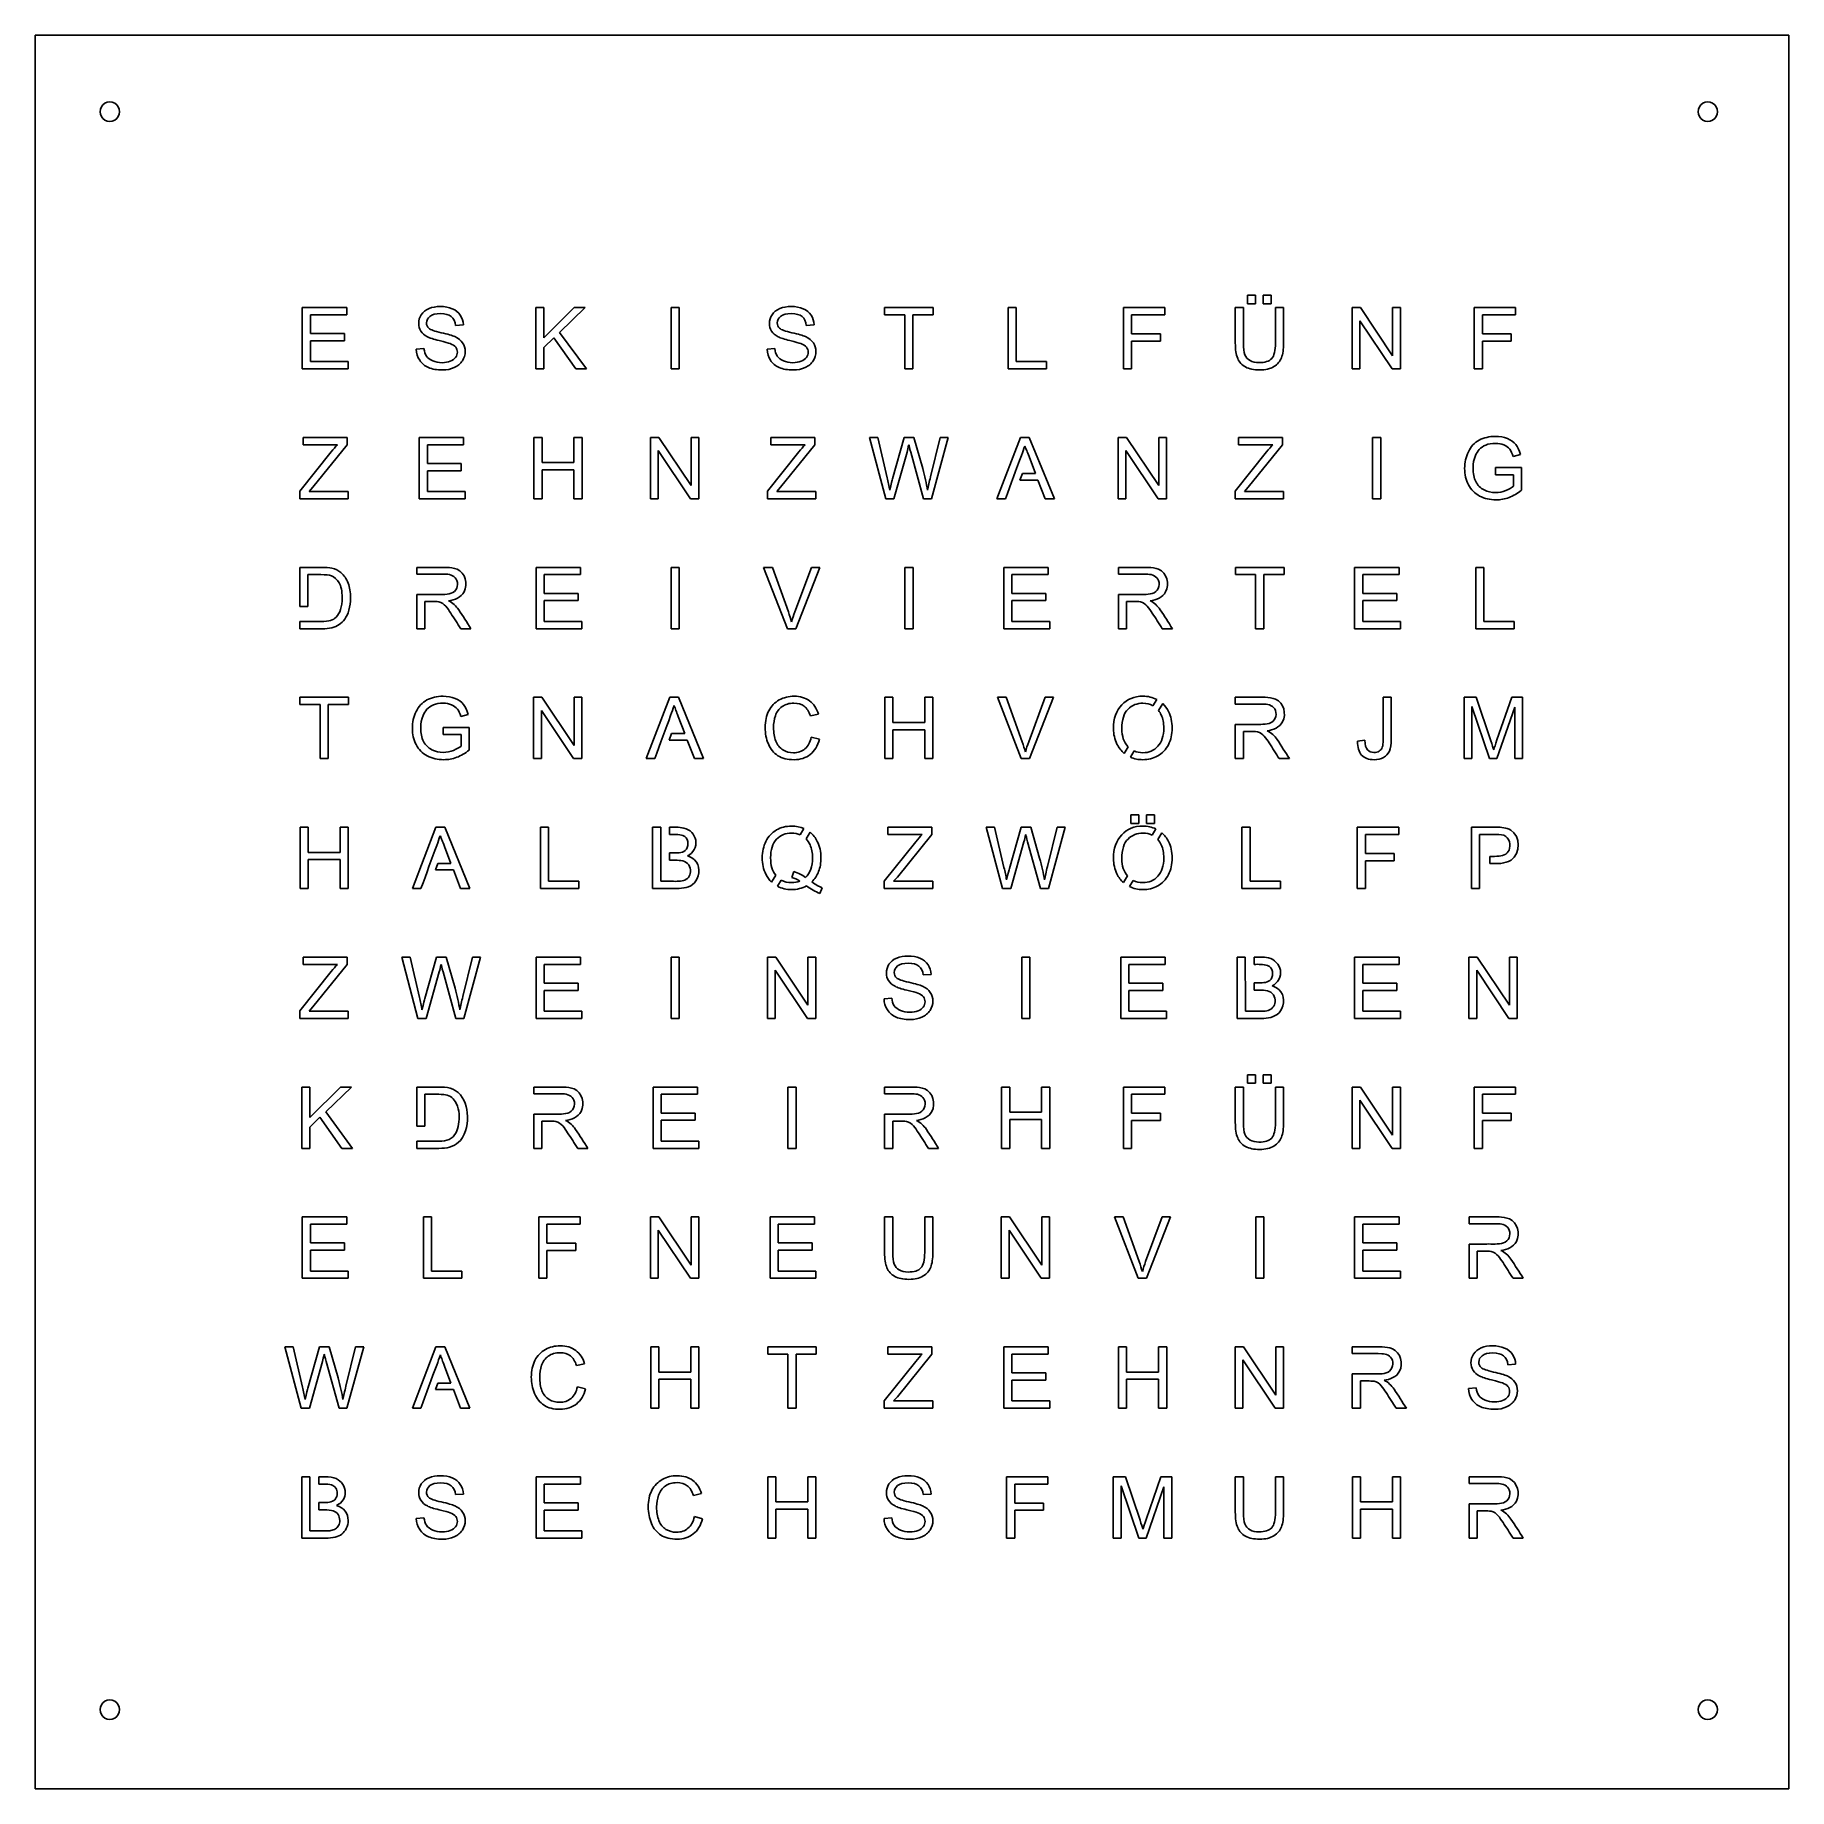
# Model space of a CAD drawing. Extents: x 0 to 450, y 0 to 450.
import ezdxf

# ---------------------------------------------------------------- set-up
doc = ezdxf.new("R2010")
doc.units = 0
doc.layers.get('0').update_dxf_attribs({"linetype": 'CONTINUOUS'})

msp = doc.modelspace()

# ---------------------------------------------------------------- linework, layer by layer
at = {"color": 7}
for p, q in [((0, 450), (450, 450)), ((0, 0), (0, 450)), ((450, 450), (450, 0)), ((21.679176, 430.345919), (21.679176, 430.345919)), ((431.67917, 430.345919), (431.67917, 430.345919)), ((311.106907, 381.060762), (311.106907, 383.26291)), ((311.106907, 383.26291), (313.126447, 383.26291)), ((313.126447, 383.26291), (313.126447, 381.060762)), ((315.113747, 381.060762), (315.113747, 383.26291)), ((315.113747, 383.26291), (317.133277, 383.26291)), ((317.133277, 383.26291), (317.133277, 381.060762)), ((68.571755, 364.345918), (68.571755, 380.093965)), ((68.571755, 380.093965), (79.958474, 380.093965)), ((79.958474, 378.235566), (70.655739, 378.235566)), ((70.655739, 378.235566), (70.655739, 373.412324)), ((79.958474, 380.093965), (79.958474, 378.235566)), ((128.442847, 364.345918), (128.442847, 380.093965)), ((128.442847, 380.093965), (130.526837, 380.093965)), ((130.526837, 380.093965), (130.526837, 372.284395)), ((130.526837, 372.284395), (138.347147, 380.093965)), ((141.172337, 380.093965), (134.565897, 373.713106)), ((138.347147, 380.093965), (141.172337, 380.093965)), ((163.180157, 364.345918), (163.180157, 380.093965)), ((163.180157, 380.093965), (165.264137, 380.093965)), ((165.264137, 380.093965), (165.264137, 364.345918)), ((217.970197, 378.235566), (217.970197, 380.093965)), ((217.970197, 380.093965), (230.452617, 380.093965)), ((223.158667, 378.235566), (217.970197, 378.235566)), ((223.158667, 364.345918), (223.158667, 378.235566)), ((230.452617, 378.235566), (225.242657, 378.235566)), ((225.242657, 378.235566), (225.242657, 364.345918)), ((230.452617, 380.093965), (230.452617, 378.235566)), ((249.667457, 364.345918), (249.667457, 380.093965)), ((249.667457, 380.093965), (251.751447, 380.093965)), ((251.751447, 380.093965), (251.751447, 366.204316)), ((279.259257, 364.345918), (279.259257, 380.093965)), ((279.259257, 380.093965), (289.883277, 380.093965)), ((289.883277, 378.235566), (281.343237, 378.235566)), ((281.343237, 378.235566), (281.343237, 373.358613)), ((289.883277, 380.093965), (289.883277, 378.235566)), ((307.959447, 370.995332), (307.959447, 380.093965)), ((307.959447, 380.093965), (310.043437, 380.093965)), ((310.043437, 380.093965), (310.043437, 371.006074)), ((313.126447, 381.060762), (311.106907, 381.060762)), ((317.133277, 381.060762), (315.113747, 381.060762)), ((318.261207, 380.093965), (320.345197, 380.093965)), ((318.261207, 371.006074), (318.261207, 380.093965)), ((320.345197, 380.093965), (320.345197, 370.995332)), ((337.905737, 364.345918), (337.905737, 380.093965)), ((337.905737, 380.093965), (340.043437, 380.093965)), ((340.043437, 380.093965), (348.314917, 367.729707)), ((348.314917, 367.729707), (348.314917, 380.093965)), ((348.314917, 380.093965), (350.312967, 380.093965)), ((350.312967, 380.093965), (350.312967, 364.345918)), ((369.259257, 364.345918), (369.259257, 380.093965)), ((369.259257, 380.093965), (379.883277, 380.093965)), ((379.883277, 378.235566), (371.343237, 378.235566)), ((371.343237, 378.235566), (371.343237, 373.358613)), ((379.883277, 380.093965), (379.883277, 378.235566)), ((109.883277, 375.657441), (107.885227, 375.507051)), ((134.565897, 373.713106), (141.462377, 364.345918)), ((199.883277, 375.657441), (197.885227, 375.507051)), ((348.175267, 364.345918), (339.903787, 376.720918)), ((339.903787, 376.720918), (339.903787, 364.345918)), ((70.655739, 373.412324), (79.367654, 373.412324)), ((79.367654, 371.564668), (70.655739, 371.564668)), ((70.655739, 371.564668), (70.655739, 366.204316)), ((79.367654, 373.412324), (79.367654, 371.564668)), ((97.819802, 369.405488), (99.785627, 369.577363)), ((97.819802, 369.405488), (97.819802, 369.405488)), ((133.104957, 372.316621), (130.526837, 369.802949)), ((130.526837, 369.802949), (130.526837, 364.345918)), ((138.712377, 364.345918), (133.104957, 372.316621)), ((187.819797, 369.405488), (189.785627, 369.577363)), ((187.819797, 369.405488), (187.819797, 369.405488)), ((281.343237, 373.358613), (288.733867, 373.358613)), ((288.733867, 371.500215), (281.343237, 371.500215)), ((281.343237, 371.500215), (281.343237, 364.345918)), ((288.733867, 373.358613), (288.733867, 371.500215)), ((371.343237, 373.358613), (378.733867, 373.358613)), ((378.733867, 371.500215), (371.343237, 371.500215)), ((371.343237, 371.500215), (371.343237, 364.345918)), ((378.733867, 373.358613), (378.733867, 371.500215)), ((70.655739, 366.204316), (80.323708, 366.204316)), ((80.323708, 366.204316), (80.323708, 364.345918)), ((251.751447, 366.204316), (259.507297, 366.204316)), ((259.507297, 366.204316), (259.507297, 364.345918)), ((80.323708, 364.345918), (68.571755, 364.345918)), ((130.526837, 364.345918), (128.442847, 364.345918)), ((141.462377, 364.345918), (138.712377, 364.345918)), ((165.264137, 364.345918), (163.180157, 364.345918)), ((225.242657, 364.345918), (223.158667, 364.345918)), ((259.507297, 364.345918), (249.667457, 364.345918)), ((281.343237, 364.345918), (279.259257, 364.345918)), ((339.903787, 364.345918), (337.905737, 364.345918)), ((350.312967, 364.345918), (348.175267, 364.345918)), ((371.343237, 364.345918), (369.259257, 364.345918)), ((68.808083, 344.902218), (68.808083, 346.760618)), ((68.808083, 346.760618), (80.08738, 346.760618)), ((80.08738, 346.760618), (80.08738, 344.902218)), ((98.571755, 331.012578), (98.571755, 346.760618)), ((98.571755, 346.760618), (109.958477, 346.760618)), ((109.958477, 346.760618), (109.958477, 344.902218)), ((127.991677, 331.012578), (127.991677, 346.760618)), ((127.991677, 346.760618), (130.075657, 346.760618)), ((130.075657, 346.760618), (130.075657, 340.293828)), ((138.261207, 340.293828), (138.261207, 346.760618)), ((138.261207, 346.760618), (140.345197, 346.760618)), ((140.345197, 346.760618), (140.345197, 331.012578)), ((157.905737, 331.012578), (157.905737, 346.760618)), ((157.905737, 346.760618), (160.043437, 346.760618)), ((160.043437, 346.760618), (168.314917, 334.396368)), ((168.314917, 334.396368), (168.314917, 346.760618)), ((168.314917, 346.760618), (170.312967, 346.760618)), ((170.312967, 346.760618), (170.312967, 331.012578)), ((188.808087, 344.902218), (188.808087, 346.760618)), ((188.808087, 346.760618), (200.087377, 346.760618)), ((200.087377, 346.760618), (200.087377, 344.902218)), ((218.249487, 331.012578), (214.070777, 346.760618)), ((214.070777, 346.760618), (216.208477, 346.760618)), ((216.208477, 346.760618), (218.603977, 336.437378)), ((219.978977, 336.125858), (222.976047, 346.760618)), ((222.976047, 346.760618), (225.489727, 346.760618)), ((225.489727, 346.760618), (227.745587, 338.789918)), ((229.754377, 336.641478), (232.225077, 346.760618)), ((234.319797, 346.760618), (230.001447, 331.012578)), ((232.225077, 346.760618), (234.319797, 346.760618)), ((252.84711, 346.76082), (246.79941, 331.01243)), ((255.09245, 346.76082), (252.84711, 346.76082)), ((261.53753, 331.01243), (255.09245, 346.76082)), ((277.905737, 331.012578), (277.905737, 346.760618)), ((277.905737, 346.760618), (280.043437, 346.760618)), ((280.043437, 346.760618), (288.314917, 334.396368)), ((288.314917, 334.396368), (288.314917, 346.760618)), ((288.314917, 346.760618), (290.312967, 346.760618)), ((290.312967, 346.760618), (290.312967, 331.012578)), ((308.808087, 344.902218), (308.808087, 346.760618)), ((308.808087, 346.760618), (320.087377, 346.760618)), ((320.087377, 346.760618), (320.087377, 344.902218)), ((343.180157, 331.012578), (343.180157, 346.760618)), ((343.180157, 346.760618), (345.264137, 346.760618)), ((345.264137, 346.760618), (345.264137, 331.012578)), ((67.894997, 332.946168), (75.96238, 343.033078)), ((77.595193, 344.902218), (68.808083, 344.902218)), ((80.08738, 344.902218), (71.24656, 333.977418)), ((109.958477, 344.902218), (100.655737, 344.902218)), ((100.655737, 344.902218), (100.655737, 340.078978)), ((168.175267, 331.012578), (159.903787, 343.387578)), ((159.903787, 343.387578), (159.903787, 331.012578)), ((187.894997, 332.946168), (195.962377, 343.033078)), ((197.595197, 344.902218), (188.808087, 344.902218)), ((200.087377, 344.902218), (191.246557, 333.977418)), ((223.717267, 343.011598), (220.376447, 331.012578)), ((227.992657, 331.012578), (224.673317, 343.011598)), ((288.175267, 331.012578), (279.903787, 343.387578)), ((279.903787, 343.387578), (279.903787, 331.012578)), ((307.894997, 332.946168), (315.962377, 343.033078)), ((317.595197, 344.902218), (308.808087, 344.902218)), ((320.087377, 344.902218), (311.246557, 333.977418)), ((381.129377, 342.356288), (379.249487, 341.840658)), ((100.655737, 340.078978), (109.367657, 340.078978)), ((109.367657, 338.231328), (100.655737, 338.231328)), ((100.655737, 338.231328), (100.655737, 332.870968)), ((109.367657, 340.078978), (109.367657, 338.231328)), ((130.075657, 340.293828), (138.261207, 340.293828)), ((138.261207, 338.435428), (130.075657, 338.435428)), ((130.075657, 338.435428), (130.075657, 331.012578)), ((138.261207, 331.012578), (138.261207, 338.435428)), ((255.0387, 341.84071), (256.68201, 337.47922)), ((374.694797, 339.036988), (381.365697, 339.047688)), ((374.694797, 337.189328), (374.694797, 339.036988)), ((381.365697, 339.047688), (381.365697, 333.203938)), ((71.24656, 333.977418), (70.290505, 332.870968)), ((191.246557, 333.977418), (190.290507, 332.870968)), ((253.32253, 337.47922), (252.70965, 335.78216)), ((252.70965, 335.78216), (257.32642, 335.78216)), ((256.68201, 337.47922), (253.32253, 337.47922)), ((257.32642, 335.78216), (259.16351, 331.01243)), ((311.246557, 333.977418), (310.290507, 332.870968)), ((379.324687, 337.189288), (374.694797, 337.189328)), ((379.324687, 334.256678), (379.324687, 337.189288)), ((67.894997, 331.012578), (67.894997, 332.946168)), ((80.345193, 331.012578), (67.894997, 331.012578)), ((70.290505, 332.870968), (80.345193, 332.870968)), ((80.345193, 332.870968), (80.345193, 331.012578)), ((110.323707, 331.012578), (98.571755, 331.012578)), ((100.655737, 332.870968), (110.323707, 332.870968)), ((110.323707, 332.870968), (110.323707, 331.012578)), ((130.075657, 331.012578), (127.991677, 331.012578)), ((140.345197, 331.012578), (138.261207, 331.012578)), ((159.903787, 331.012578), (157.905737, 331.012578)), ((170.312967, 331.012578), (168.175267, 331.012578)), ((187.894997, 331.012578), (187.894997, 332.946168)), ((200.345197, 331.012578), (187.894997, 331.012578)), ((190.290507, 332.870968), (200.345197, 332.870968)), ((200.345197, 332.870968), (200.345197, 331.012578)), ((220.376447, 331.012578), (218.249487, 331.012578)), ((230.001447, 331.012578), (227.992657, 331.012578)), ((246.79941, 331.01243), (249.0122, 331.01243)), ((259.16351, 331.01243), (261.53753, 331.01243)), ((279.903787, 331.012578), (277.905737, 331.012578)), ((290.312967, 331.012578), (288.175267, 331.012578)), ((307.894997, 331.012578), (307.894997, 332.946168)), ((320.345197, 331.012578), (307.894997, 331.012578)), ((310.290507, 332.870968), (320.345197, 332.870968)), ((320.345197, 332.870968), (320.345197, 331.012578)), ((345.264137, 331.012578), (343.180157, 331.012578)), ((67.927121, 313.42745), (67.927121, 303.37587)), ((73.352114, 313.42742), (67.927121, 313.42745)), ((70.011234, 303.37587), (70.011234, 311.56865)), ((70.011234, 311.56865), (73.319557, 311.56865)), ((97.959397, 313.42794), (97.959397, 313.42746)), ((128.571757, 297.679248), (128.571757, 313.427298)), ((128.571757, 313.427298), (139.958477, 313.427298)), ((139.958477, 311.568898), (130.655737, 311.568898)), ((130.655737, 311.568898), (130.655737, 306.745648)), ((139.958477, 313.427298), (139.958477, 311.568898)), ((163.180157, 297.679248), (163.180157, 313.427298)), ((163.180157, 313.427298), (165.264137, 313.427298)), ((165.264137, 313.427298), (165.264137, 297.679248)), ((193.029767, 297.679248), (186.928197, 313.427298)), ((186.928197, 313.427298), (189.184057, 313.427298)), ((189.184057, 313.427298), (193.276837, 301.986868)), ((194.952617, 301.986868), (199.206517, 313.427298)), ((201.333477, 313.427298), (195.167457, 297.679248)), ((199.206517, 313.427298), (201.333477, 313.427298)), ((223.180157, 297.679248), (223.180157, 313.427298)), ((223.180157, 313.427298), (225.264137, 313.427298)), ((225.264137, 313.427298), (225.264137, 297.679248)), ((248.571757, 297.679248), (248.571757, 313.427298)), ((248.571757, 313.427298), (259.958477, 313.427298)), ((259.958477, 311.568898), (250.655737, 311.568898)), ((250.655737, 311.568898), (250.655737, 306.745648)), ((259.958477, 313.427298), (259.958477, 311.568898)), ((277.95927, 313.42747), (277.95927, 313.42746)), ((307.970197, 311.568898), (307.970197, 313.427298)), ((307.970197, 313.427298), (320.452617, 313.427298)), ((313.158667, 311.568898), (307.970197, 311.568898)), ((313.158667, 297.679248), (313.158667, 311.568898)), ((320.452617, 311.568898), (315.242657, 311.568898)), ((315.242657, 311.568898), (315.242657, 297.679248)), ((320.452617, 313.427298), (320.452617, 311.568898)), ((338.571757, 297.679248), (338.571757, 313.427298)), ((338.571757, 313.427298), (349.958477, 313.427298)), ((349.958477, 311.568898), (340.655737, 311.568898)), ((340.655737, 311.568898), (340.655737, 306.745648)), ((349.958477, 313.427298), (349.958477, 311.568898)), ((369.667457, 297.679248), (369.667457, 313.427298)), ((369.667457, 313.427298), (371.751447, 313.427298)), ((371.751447, 313.427298), (371.751447, 299.537648)), ((130.655737, 306.745648), (139.367657, 306.745648)), ((139.367657, 306.745648), (139.367657, 304.897998)), ((250.655737, 306.745648), (259.367657, 306.745648)), ((259.367657, 306.745648), (259.367657, 304.897998)), ((340.655737, 306.745648), (349.367657, 306.745648)), ((349.367657, 306.745648), (349.367657, 304.897998)), ((67.927121, 303.37587), (70.011234, 303.37587)), ((139.367657, 304.897998), (130.655737, 304.897998)), ((130.655737, 304.897998), (130.655737, 299.537648)), ((259.367657, 304.897998), (250.655737, 304.897998)), ((250.655737, 304.897998), (250.655737, 299.537648)), ((349.367657, 304.897998), (340.655737, 304.897998)), ((340.655737, 304.897998), (340.655737, 299.537648)), ((70.011234, 299.53886), (67.927121, 299.53886)), ((67.927121, 299.53886), (67.927121, 297.67903)), ((67.927121, 297.67903), (73.60998, 297.67903)), ((70.011234, 299.53786), (70.011234, 299.53886)), ((73.373302, 299.53786), (70.011234, 299.53786)), ((140.323707, 297.679248), (128.571757, 297.679248)), ((130.655737, 299.537648), (140.323707, 299.537648)), ((140.323707, 299.537648), (140.323707, 297.679248)), ((165.264137, 297.679248), (163.180157, 297.679248)), ((195.167457, 297.679248), (193.029767, 297.679248)), ((225.264137, 297.679248), (223.180157, 297.679248)), ((260.323707, 297.679248), (248.571757, 297.679248)), ((250.655737, 299.537648), (260.323707, 299.537648)), ((260.323707, 299.537648), (260.323707, 297.679248)), ((315.242657, 297.679248), (313.158667, 297.679248)), ((350.323707, 297.679248), (338.571757, 297.679248)), ((340.655737, 299.537648), (350.323707, 299.537648)), ((350.323707, 299.537648), (350.323707, 297.679248)), ((379.507297, 297.679248), (369.667457, 297.679248)), ((371.751447, 299.537648), (379.507297, 299.537648)), ((379.507297, 299.537648), (379.507297, 297.679248)), ((67.970193, 278.235568), (67.970193, 280.093968)), ((67.970193, 280.093968), (80.452614, 280.093968)), ((80.452614, 280.093968), (80.452614, 278.235568)), ((127.905737, 264.345918), (127.905737, 280.093968)), ((127.905737, 280.093968), (130.043437, 280.093968)), ((130.043437, 280.093968), (138.314917, 267.729708)), ((138.314917, 267.729708), (138.314917, 280.093968)), ((138.314917, 280.093968), (140.312967, 280.093968)), ((140.312967, 280.093968), (140.312967, 264.345918)), ((162.84691, 280.09409), (156.79922, 264.34569)), ((165.09225, 280.09409), (162.84691, 280.09409)), ((171.53734, 264.34569), (165.09225, 280.09409)), ((217.991677, 264.345918), (217.991677, 280.093968)), ((217.991677, 280.093968), (220.075657, 280.093968)), ((220.075657, 280.093968), (220.075657, 273.627168)), ((228.261207, 273.627168), (228.261207, 280.093968)), ((228.261207, 280.093968), (230.345197, 280.093968)), ((230.345197, 280.093968), (230.345197, 264.345918)), ((253.029767, 264.345918), (246.928197, 280.093968)), ((246.928197, 280.093968), (249.184057, 280.093968)), ((249.184057, 280.093968), (253.276837, 268.653538)), ((254.952617, 268.653538), (259.206517, 280.093968)), ((261.333477, 280.093968), (255.167457, 264.345918)), ((259.206517, 280.093968), (261.333477, 280.093968)), ((284.23278, 280.37314), (284.23278, 280.37314)), ((286.83004, 277.91231), (287.80518, 279.52823)), ((307.95951, 280.09453), (307.95951, 280.09409)), ((345.887187, 269.244358), (345.887187, 280.093968)), ((345.887187, 280.093968), (347.971167, 280.093968)), ((347.971167, 280.093968), (347.971167, 269.362518)), ((366.638157, 264.345918), (366.638157, 280.093968)), ((366.638157, 280.093968), (369.774877, 280.093968)), ((369.774877, 280.093968), (373.502417, 268.943578)), ((375.092267, 269.136938), (378.862767, 280.093968)), ((378.862767, 280.093968), (381.666477, 280.093968)), ((381.666477, 280.093968), (381.666477, 264.345918)), ((73.158669, 278.235568), (67.970193, 278.235568)), ((73.158669, 264.345918), (73.158669, 278.235568)), ((80.452614, 278.235568), (75.242654, 278.235568)), ((75.242654, 278.235568), (75.242654, 264.345918)), ((111.129377, 275.689718), (109.249487, 275.174098)), ((138.175267, 264.345918), (129.903787, 276.720918)), ((129.903787, 276.720918), (129.903787, 264.345918)), ((165.03851, 275.17397), (166.68234, 270.81248)), ((200.978977, 275.775608), (198.927227, 275.292208)), ((289.32601, 278.46318), (288.26045, 276.69791)), ((289.32601, 278.46318), (289.32601, 278.46318)), ((373.201637, 264.345918), (368.646947, 277.752168)), ((368.646947, 277.752168), (368.646947, 264.345918)), ((379.657697, 277.526578), (375.081517, 264.345918)), ((379.657697, 264.345918), (379.657697, 277.526578)), ((104.694807, 272.370328), (111.365697, 272.381128)), ((104.694807, 270.522678), (104.694807, 272.370328)), ((109.324687, 270.522728), (104.694807, 270.522678)), ((109.324687, 267.590108), (109.324687, 270.522728)), ((111.365697, 272.381128), (111.365697, 266.537378)), ((163.32595, 270.81248), (162.71152, 269.11543)), ((166.68234, 270.81248), (163.32595, 270.81248)), ((220.075657, 273.627168), (228.261207, 273.627168)), ((228.261207, 271.768768), (220.075657, 271.768768)), ((220.075657, 271.768768), (220.075657, 264.345918)), ((228.261207, 264.345918), (228.261207, 271.768768)), ((162.71152, 269.11543), (167.32674, 269.11543)), ((167.32674, 269.11543), (169.16332, 264.34569)), ((199.163547, 269.867398), (201.247537, 269.341038)), ((199.163547, 269.867398), (199.163547, 269.867398)), ((279.46562, 265.70685), (280.47591, 267.38168)), ((281.9952, 266.31405), (281.04177, 264.7343)), ((339.312967, 268.814668), (341.192847, 269.072478)), ((339.312967, 268.814668), (339.312967, 268.814668)), ((75.242654, 264.345918), (73.158669, 264.345918)), ((129.903787, 264.345918), (127.905737, 264.345918)), ((140.312967, 264.345918), (138.175267, 264.345918)), ((156.79922, 264.34569), (159.012, 264.34569)), ((169.16332, 264.34569), (171.53734, 264.34569)), ((220.075657, 264.345918), (217.991677, 264.345918)), ((230.345197, 264.345918), (228.261207, 264.345918)), ((255.167457, 264.345918), (253.029767, 264.345918)), ((368.646947, 264.345918), (366.638157, 264.345918)), ((375.081517, 264.345918), (373.201637, 264.345918)), ((381.666477, 264.345918), (379.657697, 264.345918)), ((281.17147, 249.92952), (281.17147, 247.72759)), ((283.19098, 249.92952), (281.17147, 249.92952)), ((281.17147, 247.72759), (283.19098, 247.72759)), ((283.19098, 247.72759), (283.19098, 249.92952)), ((285.17795, 249.92952), (285.17795, 247.72759)), ((287.19799, 249.92952), (285.17795, 249.92952)), ((285.17795, 247.72759), (287.19799, 247.72759)), ((287.19799, 247.72759), (287.19799, 249.92952)), ((67.991677, 231.012588), (67.991677, 246.760638)), ((67.991677, 246.760638), (70.075661, 246.760638)), ((70.075661, 246.760638), (70.075661, 240.293838)), ((78.261208, 240.293838), (78.261208, 246.760638)), ((78.261208, 246.760638), (80.345193, 246.760638)), ((80.345193, 246.760638), (80.345193, 231.012588)), ((102.84695, 246.76072), (96.799262, 231.01284)), ((105.0923, 246.76072), (102.84695, 246.76072)), ((111.53738, 231.01284), (105.0923, 246.76072)), ((129.667457, 231.012588), (129.667457, 246.760638)), ((129.667457, 246.760638), (131.751447, 246.760638)), ((131.751447, 246.760638), (131.751447, 232.870988)), ((160.52764, 246.76071), (158.44301, 246.76071)), ((158.44301, 246.76071), (158.44301, 231.01283)), ((162.77663, 246.76071), (162.77663, 244.90242)), ((164.44574, 246.76128), (164.44578, 246.76124)), ((194.11477, 247.03977), (194.11477, 247.03977)), ((196.29242, 244.79598), (197.26032, 246.40002)), ((198.84782, 245.44607), (197.81739, 243.73817)), ((198.84782, 245.44607), (198.84782, 245.44607)), ((217.894997, 232.946188), (225.962377, 243.033098)), ((218.808087, 244.902238), (218.808087, 246.760638)), ((218.808087, 246.760638), (230.087377, 246.760638)), ((227.595197, 244.902238), (218.808087, 244.902238)), ((230.087377, 244.902238), (221.246557, 233.977438)), ((230.087377, 246.760638), (230.087377, 244.902238)), ((248.249487, 231.012588), (244.070777, 246.760638)), ((244.070777, 246.760638), (246.208477, 246.760638)), ((246.208477, 246.760638), (248.603977, 236.437398)), ((249.978977, 236.125868), (252.976047, 246.760638)), ((253.717267, 243.011618), (250.376447, 231.012588)), ((252.976047, 246.760638), (255.489727, 246.760638)), ((257.992657, 231.012588), (254.673317, 243.011618)), ((255.489727, 246.760638), (257.745587, 238.789938)), ((259.754377, 236.641498), (262.225077, 246.760638)), ((264.319797, 246.760638), (260.001447, 231.012588)), ((262.225077, 246.760638), (264.319797, 246.760638)), ((284.23278, 247.03977), (284.23278, 247.03977)), ((286.60474, 244.69986), (287.57574, 246.30907)), ((289.13067, 245.30086), (288.08734, 243.57177)), ((289.13067, 245.30086), (289.13067, 245.30086)), ((309.667457, 231.012588), (309.667457, 246.760638)), ((309.667457, 246.760638), (311.751447, 246.760638)), ((311.751447, 246.760638), (311.751447, 232.870988)), ((339.259257, 231.012588), (339.259257, 246.760638)), ((339.259257, 246.760638), (349.883277, 246.760638)), ((349.883277, 244.902238), (341.343237, 244.902238)), ((341.343237, 244.902238), (341.343237, 240.025288)), ((349.883277, 246.760638), (349.883277, 244.902238)), ((372.6863, 246.76031), (368.52893, 246.76031)), ((368.52893, 246.76031), (368.52893, 231.01243)), ((374.95698, 246.76283), (374.95698, 246.76331)), ((70.075661, 240.293838), (78.261208, 240.293838)), ((105.03855, 241.84061), (106.68186, 237.47963)), ((162.77663, 240.14354), (162.77663, 238.28112)), ((341.343237, 240.025288), (348.733867, 240.025288)), ((348.733867, 240.025288), (348.733867, 238.166888)), ((373.26148, 239.2713), (373.26148, 237.41922)), ((78.261208, 238.435438), (70.075661, 238.435438)), ((70.075661, 238.435438), (70.075661, 231.012588)), ((78.261208, 231.012588), (78.261208, 238.435438)), ((103.32341, 237.47963), (102.71053, 235.78206)), ((102.71053, 235.78206), (107.32678, 235.78206)), ((106.68186, 237.47963), (103.32341, 237.47963)), ((107.32678, 235.78206), (109.16337, 231.01284)), ((188.98382, 232.68354), (190.0282, 234.41419)), ((194.67339, 235.36297), (194.16851, 233.84833)), ((279.26928, 232.54298), (280.29401, 234.24159)), ((348.733867, 238.166888), (341.343237, 238.166888)), ((341.343237, 238.166888), (341.343237, 231.012588)), ((70.075661, 231.012588), (67.991677, 231.012588)), ((80.345193, 231.012588), (78.261208, 231.012588)), ((96.799262, 231.01284), (99.012047, 231.01284)), ((109.16337, 231.01284), (111.53738, 231.01284)), ((139.507297, 231.012588), (129.667457, 231.012588)), ((131.751447, 232.870988), (139.507297, 232.870988)), ((139.507297, 232.870988), (139.507297, 231.012588)), ((162.47432, 232.87112), (160.52664, 232.87112)), ((191.4555, 233.19514), (190.49845, 231.60867)), ((201.3226, 229.78811), (201.93497, 231.23815)), ((217.894997, 231.012588), (217.894997, 232.946188)), ((230.345197, 231.012588), (217.894997, 231.012588)), ((221.246557, 233.977438), (220.290507, 232.870988)), ((220.290507, 232.870988), (230.345197, 232.870988)), ((230.345197, 232.870988), (230.345197, 231.012588)), ((250.376447, 231.012588), (248.249487, 231.012588)), ((260.001447, 231.012588), (257.992657, 231.012588)), ((281.76419, 233.09282), (280.80923, 231.511)), ((319.507297, 231.012588), (309.667457, 231.012588)), ((311.751447, 232.870988), (319.507297, 232.870988)), ((319.507297, 232.870988), (319.507297, 231.012588)), ((341.343237, 231.012588), (339.259257, 231.012588)), ((368.52893, 231.01243), (370.61252, 231.01243)), ((68.808083, 211.568898), (68.808083, 213.427298)), ((68.808083, 213.427298), (80.08738, 213.427298)), ((77.595193, 211.568898), (68.808083, 211.568898)), ((80.08738, 211.568898), (71.24656, 200.644088)), ((80.08738, 213.427298), (80.08738, 211.568898)), ((98.249489, 197.679248), (94.070779, 213.427298)), ((94.070779, 213.427298), (96.208474, 213.427298)), ((96.208474, 213.427298), (98.603982, 203.104048)), ((99.978977, 202.792528), (102.976057, 213.427298)), ((102.976057, 213.427298), (105.489727, 213.427298)), ((105.489727, 213.427298), (107.745587, 205.456588)), ((109.754377, 203.308148), (112.225077, 213.427298)), ((114.319807, 213.427298), (110.001447, 197.679248)), ((112.225077, 213.427298), (114.319807, 213.427298)), ((128.571757, 197.679248), (128.571757, 213.427298)), ((128.571757, 213.427298), (139.958477, 213.427298)), ((139.958477, 211.568898), (130.655737, 211.568898)), ((130.655737, 211.568898), (130.655737, 206.745648)), ((139.958477, 213.427298), (139.958477, 211.568898)), ((163.180157, 197.679248), (163.180157, 213.427298)), ((163.180157, 213.427298), (165.264137, 213.427298)), ((165.264137, 213.427298), (165.264137, 197.679248)), ((187.905737, 197.679248), (187.905737, 213.427298)), ((187.905737, 213.427298), (190.043437, 213.427298)), ((190.043437, 213.427298), (198.314917, 201.063038)), ((198.314917, 201.063038), (198.314917, 213.427298)), ((198.314917, 213.427298), (200.312967, 213.427298)), ((200.312967, 213.427298), (200.312967, 197.679248)), ((253.180157, 197.679248), (253.180157, 213.427298)), ((253.180157, 213.427298), (255.264137, 213.427298)), ((255.264137, 213.427298), (255.264137, 197.679248)), ((278.571757, 197.679248), (278.571757, 213.427298)), ((278.571757, 213.427298), (289.958477, 213.427298)), ((289.958477, 211.568898), (280.655737, 211.568898)), ((280.655737, 211.568898), (280.655737, 206.745648)), ((289.958477, 213.427298), (289.958477, 211.568898)), ((310.52378, 213.42734), (308.44174, 213.42734)), ((308.44174, 213.42734), (308.44174, 197.67947)), ((312.77368, 213.42734), (312.77368, 211.56906)), ((314.44345, 213.42791), (314.44439, 213.42787)), ((338.571757, 197.679248), (338.571757, 213.427298)), ((338.571757, 213.427298), (349.958477, 213.427298)), ((349.958477, 211.568898), (340.655737, 211.568898)), ((340.655737, 211.568898), (340.655737, 206.745648)), ((349.958477, 213.427298), (349.958477, 211.568898)), ((367.905737, 197.679248), (367.905737, 213.427298)), ((367.905737, 213.427298), (370.043437, 213.427298)), ((370.043437, 213.427298), (378.314917, 201.063038)), ((378.314917, 201.063038), (378.314917, 213.427298)), ((378.314917, 213.427298), (380.312967, 213.427298)), ((380.312967, 213.427298), (380.312967, 197.679248)), ((67.894997, 199.612838), (75.96238, 209.699758)), ((103.717267, 209.678268), (100.376447, 197.679248)), ((107.992657, 197.679248), (104.673317, 209.678268)), ((198.175267, 197.679248), (189.903787, 210.054248)), ((189.903787, 210.054248), (189.903787, 197.679248)), ((229.883277, 208.990768), (227.885227, 208.840378)), ((378.175267, 197.679248), (369.903787, 210.054248)), ((369.903787, 210.054248), (369.903787, 197.679248)), ((130.655737, 206.745648), (139.367657, 206.745648)), ((139.367657, 204.897998), (130.655737, 204.897998)), ((130.655737, 204.897998), (130.655737, 199.537648)), ((139.367657, 206.745648), (139.367657, 204.897998)), ((217.819797, 202.738818), (219.785627, 202.910688)), ((217.819797, 202.738818), (217.819797, 202.738818)), ((280.655737, 206.745648), (289.367657, 206.745648)), ((289.367657, 204.897998), (280.655737, 204.897998)), ((280.655737, 204.897998), (280.655737, 199.537648)), ((289.367657, 206.745648), (289.367657, 204.897998)), ((312.77368, 206.81017), (312.77368, 204.94776)), ((340.655737, 206.745648), (349.367657, 206.745648)), ((349.367657, 204.897998), (340.655737, 204.897998)), ((340.655737, 204.897998), (340.655737, 199.537648)), ((349.367657, 206.745648), (349.367657, 204.897998)), ((67.894997, 197.679248), (67.894997, 199.612838)), ((71.24656, 200.644088), (70.290505, 199.537648)), ((70.290505, 199.537648), (80.345193, 199.537648)), ((80.345193, 199.537648), (80.345193, 197.679248)), ((130.655737, 199.537648), (140.323707, 199.537648)), ((140.323707, 199.537648), (140.323707, 197.679248)), ((280.655737, 199.537648), (290.323707, 199.537648)), ((290.323707, 199.537648), (290.323707, 197.679248)), ((312.47396, 199.53775), (310.52678, 199.53775)), ((340.655737, 199.537648), (350.323707, 199.537648)), ((350.323707, 199.537648), (350.323707, 197.679248)), ((80.345193, 197.679248), (67.894997, 197.679248)), ((100.376447, 197.679248), (98.249489, 197.679248)), ((110.001447, 197.679248), (107.992657, 197.679248)), ((140.323707, 197.679248), (128.571757, 197.679248)), ((165.264137, 197.679248), (163.180157, 197.679248)), ((189.903787, 197.679248), (187.905737, 197.679248)), ((200.312967, 197.679248), (198.175267, 197.679248)), ((255.264137, 197.679248), (253.180157, 197.679248)), ((290.323707, 197.679248), (278.571757, 197.679248)), ((350.323707, 197.679248), (338.571757, 197.679248)), ((369.903787, 197.679248), (367.905737, 197.679248)), ((380.312967, 197.679248), (378.175267, 197.679248)), ((68.442849, 164.345918), (68.442849, 180.093968)), ((68.442849, 180.093968), (70.526833, 180.093968)), ((70.526833, 180.093968), (70.526833, 172.284398)), ((70.526833, 172.284398), (78.347146, 180.093968)), ((81.172341, 180.093968), (74.565896, 173.713108)), ((78.347146, 180.093968), (81.172341, 180.093968)), ((97.927359, 180.09448), (97.927359, 180.09399)), ((127.95964, 180.09404), (127.95964, 180.09399)), ((158.571757, 164.345918), (158.571757, 180.093968)), ((158.571757, 180.093968), (169.958477, 180.093968)), ((169.958477, 180.093968), (169.958477, 178.235568)), ((193.180157, 164.345918), (193.180157, 180.093968)), ((193.180157, 180.093968), (195.264137, 180.093968)), ((195.264137, 180.093968), (195.264137, 164.345918)), ((217.95931, 180.09414), (217.95931, 180.09399)), ((247.991677, 164.345918), (247.991677, 180.093968)), ((247.991677, 180.093968), (250.075657, 180.093968)), ((250.075657, 180.093968), (250.075657, 173.627168)), ((258.261207, 173.627168), (258.261207, 180.093968)), ((258.261207, 180.093968), (260.345197, 180.093968)), ((260.345197, 180.093968), (260.345197, 164.345918)), ((279.259257, 164.345918), (279.259257, 180.093968)), ((279.259257, 180.093968), (289.883277, 180.093968)), ((289.883277, 180.093968), (289.883277, 178.235568)), ((307.959447, 170.995328), (307.959447, 180.093968)), ((307.959447, 180.093968), (310.043437, 180.093968)), ((310.043437, 180.093968), (310.043437, 171.006078)), ((311.106907, 181.060758), (311.106907, 183.262908)), ((311.106907, 183.262908), (313.126447, 183.262908)), ((313.126447, 181.060758), (311.106907, 181.060758)), ((313.126447, 183.262908), (313.126447, 181.060758)), ((315.113747, 181.060758), (315.113747, 183.262908)), ((315.113747, 183.262908), (317.133277, 183.262908)), ((317.133277, 181.060758), (315.113747, 181.060758)), ((317.133277, 183.262908), (317.133277, 181.060758)), ((318.261207, 180.093968), (320.345197, 180.093968)), ((318.261207, 171.006078), (318.261207, 180.093968)), ((320.345197, 180.093968), (320.345197, 170.995328)), ((337.905737, 164.345918), (337.905737, 180.093968)), ((337.905737, 180.093968), (340.043437, 180.093968)), ((340.043437, 180.093968), (348.314917, 167.729708)), ((348.314917, 167.729708), (348.314917, 180.093968)), ((348.314917, 180.093968), (350.312967, 180.093968)), ((350.312967, 180.093968), (350.312967, 164.345918)), ((369.259257, 164.345918), (369.259257, 180.093968)), ((369.259257, 180.093968), (379.883277, 180.093968)), ((379.883277, 180.093968), (379.883277, 178.235568)), ((169.958477, 178.235568), (160.655737, 178.235568)), ((160.655737, 178.235568), (160.655737, 173.412328)), ((289.883277, 178.235568), (281.343237, 178.235568)), ((281.343237, 178.235568), (281.343237, 173.358618)), ((348.175267, 164.345918), (339.903787, 176.720918)), ((339.903787, 176.720918), (339.903787, 164.345918)), ((379.883277, 178.235568), (371.343237, 178.235568)), ((371.343237, 178.235568), (371.343237, 173.358618)), ((73.104958, 172.316618), (70.526833, 169.802948)), ((78.71238, 164.345918), (73.104958, 172.316618)), ((74.565896, 173.713108), (81.46238, 164.345918)), ((160.655737, 173.412328), (169.367657, 173.412328)), ((169.367657, 171.564668), (160.655737, 171.564668)), ((160.655737, 171.564668), (160.655737, 166.204318)), ((169.367657, 173.412328), (169.367657, 171.564668)), ((250.075657, 173.627168), (258.261207, 173.627168)), ((258.261207, 171.768768), (250.075657, 171.768768)), ((250.075657, 171.768768), (250.075657, 164.345918)), ((258.261207, 164.345918), (258.261207, 171.768768)), ((281.343237, 173.358618), (288.733867, 173.358618)), ((288.733867, 171.500218), (281.343237, 171.500218)), ((281.343237, 171.500218), (281.343237, 164.345918)), ((288.733867, 173.358618), (288.733867, 171.500218)), ((371.343237, 173.358618), (378.733867, 173.358618)), ((378.733867, 171.500218), (371.343237, 171.500218)), ((371.343237, 171.500218), (371.343237, 164.345918)), ((378.733867, 173.358618), (378.733867, 171.500218)), ((70.526833, 169.802948), (70.526833, 164.345918)), ((70.526833, 164.345918), (68.442849, 164.345918)), ((81.46238, 164.345918), (78.71238, 164.345918)), ((170.323707, 164.345918), (158.571757, 164.345918)), ((160.655737, 166.204318), (170.323707, 166.204318)), ((170.323707, 166.204318), (170.323707, 164.345918)), ((195.264137, 164.345918), (193.180157, 164.345918)), ((250.075657, 164.345918), (247.991677, 164.345918)), ((260.345197, 164.345918), (258.261207, 164.345918)), ((281.343237, 164.345918), (279.259257, 164.345918)), ((339.903787, 164.345918), (337.905737, 164.345918)), ((350.312967, 164.345918), (348.175267, 164.345918)), ((371.343237, 164.345918), (369.259257, 164.345918)), ((68.571755, 131.012578), (68.571755, 146.760618)), ((68.571755, 146.760618), (79.958474, 146.760618)), ((79.958474, 144.902218), (70.655739, 144.902218)), ((70.655739, 144.902218), (70.655739, 140.078978)), ((79.958474, 146.760618), (79.958474, 144.902218)), ((99.667457, 131.012578), (99.667457, 146.760618)), ((99.667457, 146.760618), (101.751447, 146.760618)), ((101.751447, 146.760618), (101.751447, 132.870968)), ((129.259257, 131.012578), (129.259257, 146.760618)), ((129.259257, 146.760618), (139.883277, 146.760618)), ((139.883277, 144.902218), (131.343237, 144.902218)), ((131.343237, 144.902218), (131.343237, 140.025268)), ((139.883277, 146.760618), (139.883277, 144.902218)), ((157.905737, 131.012578), (157.905737, 146.760618)), ((157.905737, 146.760618), (160.043437, 146.760618)), ((160.043437, 146.760618), (168.314917, 134.396368)), ((168.314917, 134.396368), (168.314917, 146.760618)), ((168.314917, 146.760618), (170.312967, 146.760618)), ((170.312967, 146.760618), (170.312967, 131.012578)), ((188.571757, 131.012578), (188.571757, 146.760618)), ((188.571757, 146.760618), (199.958477, 146.760618)), ((199.958477, 144.902218), (190.655737, 144.902218)), ((190.655737, 144.902218), (190.655737, 140.078978)), ((199.958477, 146.760618), (199.958477, 144.902218)), ((217.959447, 137.661988), (217.959447, 146.760618)), ((217.959447, 146.760618), (220.043437, 146.760618)), ((220.043437, 146.760618), (220.043437, 137.672728)), ((228.261207, 146.760618), (230.345197, 146.760618)), ((228.261207, 137.672728), (228.261207, 146.760618)), ((230.345197, 146.760618), (230.345197, 137.661988)), ((247.905737, 131.012578), (247.905737, 146.760618)), ((247.905737, 146.760618), (250.043437, 146.760618)), ((250.043437, 146.760618), (258.314917, 134.396368)), ((258.314917, 134.396368), (258.314917, 146.760618)), ((258.314917, 146.760618), (260.312967, 146.760618)), ((260.312967, 146.760618), (260.312967, 131.012578)), ((283.029767, 131.012578), (276.928197, 146.760618)), ((276.928197, 146.760618), (279.184057, 146.760618)), ((279.184057, 146.760618), (283.276837, 135.320188)), ((284.952617, 135.320188), (289.206517, 146.760618)), ((291.333477, 146.760618), (285.167457, 131.012578)), ((289.206517, 146.760618), (291.333477, 146.760618)), ((313.180157, 131.012578), (313.180157, 146.760618)), ((313.180157, 146.760618), (315.264137, 146.760618)), ((315.264137, 146.760618), (315.264137, 131.012578)), ((338.571757, 131.012578), (338.571757, 146.760618)), ((338.571757, 146.760618), (349.958477, 146.760618)), ((349.958477, 144.902218), (340.655737, 144.902218)), ((340.655737, 144.902218), (340.655737, 140.078978)), ((349.958477, 146.760618), (349.958477, 144.902218)), ((367.95947, 146.76116), (367.95947, 146.76061)), ((70.655739, 140.078978), (79.367654, 140.078978)), ((79.367654, 140.078978), (79.367654, 138.231328)), ((131.343237, 140.025268), (138.733867, 140.025268)), ((138.733867, 140.025268), (138.733867, 138.166868)), ((168.175267, 131.012578), (159.903787, 143.387578)), ((159.903787, 143.387578), (159.903787, 131.012578)), ((190.655737, 140.078978), (199.367657, 140.078978)), ((199.367657, 140.078978), (199.367657, 138.231328)), ((258.175267, 131.012578), (249.903787, 143.387578)), ((249.903787, 143.387578), (249.903787, 131.012578)), ((340.655737, 140.078978), (349.367657, 140.078978)), ((349.367657, 140.078978), (349.367657, 138.231328)), ((79.367654, 138.231328), (70.655739, 138.231328)), ((70.655739, 138.231328), (70.655739, 132.870968)), ((138.733867, 138.166868), (131.343237, 138.166868)), ((131.343237, 138.166868), (131.343237, 131.012578)), ((199.367657, 138.231328), (190.655737, 138.231328)), ((190.655737, 138.231328), (190.655737, 132.870968)), ((349.367657, 138.231328), (340.655737, 138.231328)), ((340.655737, 138.231328), (340.655737, 132.870968)), ((80.323708, 131.012578), (68.571755, 131.012578)), ((70.655739, 132.870968), (80.323708, 132.870968)), ((80.323708, 132.870968), (80.323708, 131.012578)), ((109.507307, 131.012578), (99.667457, 131.012578)), ((101.751447, 132.870968), (109.507307, 132.870968)), ((109.507307, 132.870968), (109.507307, 131.012578)), ((131.343237, 131.012578), (129.259257, 131.012578)), ((159.903787, 131.012578), (157.905737, 131.012578)), ((170.312967, 131.012578), (168.175267, 131.012578)), ((200.323707, 131.012578), (188.571757, 131.012578)), ((190.655737, 132.870968), (200.323707, 132.870968)), ((200.323707, 132.870968), (200.323707, 131.012578)), ((249.903787, 131.012578), (247.905737, 131.012578)), ((260.312967, 131.012578), (258.175267, 131.012578)), ((285.167457, 131.012578), (283.029767, 131.012578)), ((315.264137, 131.012578), (313.180157, 131.012578)), ((350.323707, 131.012578), (338.571757, 131.012578)), ((340.655737, 132.870968), (350.323707, 132.870968)), ((350.323707, 132.870968), (350.323707, 131.012578)), ((68.249489, 97.679258), (64.070779, 113.427308)), ((64.070779, 113.427308), (66.208474, 113.427308)), ((66.208474, 113.427308), (68.603982, 103.104068)), ((69.978982, 102.792538), (72.976052, 113.427308)), ((72.976052, 113.427308), (75.489724, 113.427308)), ((75.489724, 113.427308), (77.745583, 105.456608)), ((79.754372, 103.308168), (82.225075, 113.427308)), ((84.319802, 113.427308), (80.001443, 97.679258)), ((82.225075, 113.427308), (84.319802, 113.427308)), ((102.846955, 113.427264), (96.799262, 97.679369)), ((105.092294, 113.427184), (102.846955, 113.427264)), ((111.537377, 97.67929), (105.092294, 113.427184)), ((157.991677, 97.679258), (157.991677, 113.427308)), ((157.991677, 113.427308), (160.075657, 113.427308)), ((160.075657, 113.427308), (160.075657, 106.960508)), ((168.261207, 106.960508), (168.261207, 113.427308)), ((168.261207, 113.427308), (170.345197, 113.427308)), ((170.345197, 113.427308), (170.345197, 97.679258)), ((187.970197, 111.568908), (187.970197, 113.427308)), ((187.970197, 113.427308), (200.452617, 113.427308)), ((200.452617, 113.427308), (200.452617, 111.568908)), ((218.808087, 111.568908), (218.808087, 113.427308)), ((218.808087, 113.427308), (230.087377, 113.427308)), ((230.087377, 113.427308), (230.087377, 111.568908)), ((248.571757, 97.679258), (248.571757, 113.427308)), ((248.571757, 113.427308), (259.958477, 113.427308)), ((259.958477, 113.427308), (259.958477, 111.568908)), ((277.991677, 97.679258), (277.991677, 113.427308)), ((277.991677, 113.427308), (280.075657, 113.427308)), ((280.075657, 113.427308), (280.075657, 106.960508)), ((288.261207, 106.960508), (288.261207, 113.427308)), ((288.261207, 113.427308), (290.345197, 113.427308)), ((290.345197, 113.427308), (290.345197, 97.679258)), ((307.905737, 97.679258), (307.905737, 113.427308)), ((307.905737, 113.427308), (310.043437, 113.427308)), ((310.043437, 113.427308), (318.314917, 101.063048)), ((318.314917, 101.063048), (318.314917, 113.427308)), ((318.314917, 113.427308), (320.312967, 113.427308)), ((320.312967, 113.427308), (320.312967, 97.679258)), ((337.95924, 113.42724), (337.95924, 113.42727)), ((73.717263, 109.678288), (70.376443, 97.679258)), ((77.992654, 97.679258), (74.673318, 109.678288)), ((105.038549, 108.507072), (106.68186, 104.146077)), ((140.978977, 109.108948), (138.927227, 108.625548)), ((193.158667, 111.568908), (187.970197, 111.568908)), ((193.158667, 97.679258), (193.158667, 111.568908)), ((200.452617, 111.568908), (195.242657, 111.568908)), ((195.242657, 111.568908), (195.242657, 97.679258)), ((217.894997, 99.612858), (225.962377, 109.699768)), ((227.595197, 111.568908), (218.808087, 111.568908)), ((230.087377, 111.568908), (221.246557, 100.644108)), ((259.958477, 111.568908), (250.655737, 111.568908)), ((250.655737, 111.568908), (250.655737, 106.745668)), ((318.175267, 97.679258), (309.903787, 110.054258)), ((309.903787, 110.054258), (309.903787, 97.679258)), ((379.883277, 108.990788), (377.885227, 108.840398)), ((103.331677, 104.146077), (102.720862, 102.44851)), ((106.68186, 104.146077), (103.331677, 104.146077)), ((160.075657, 106.960508), (168.261207, 106.960508)), ((168.261207, 105.102118), (160.075657, 105.102118)), ((160.075657, 105.102118), (160.075657, 97.679258)), ((168.261207, 97.679258), (168.261207, 105.102118)), ((250.655737, 106.745668), (259.367657, 106.745668)), ((259.367657, 104.898008), (250.655737, 104.898008)), ((250.655737, 104.898008), (250.655737, 99.537658)), ((259.367657, 106.745668), (259.367657, 104.898008)), ((280.075657, 106.960508), (288.261207, 106.960508)), ((288.261207, 105.102118), (280.075657, 105.102118)), ((280.075657, 105.102118), (280.075657, 97.679258)), ((288.261207, 97.679258), (288.261207, 105.102118)), ((102.720862, 102.44851), (107.326782, 102.44851)), ((107.326782, 102.44851), (109.163363, 97.67929)), ((139.163547, 103.200748), (141.247537, 102.674378)), ((139.163547, 103.200748), (139.163547, 103.200748)), ((217.894997, 97.679258), (217.894997, 99.612858)), ((221.246557, 100.644108), (220.290507, 99.537658)), ((220.290507, 99.537658), (230.345197, 99.537658)), ((230.345197, 99.537658), (230.345197, 97.679258)), ((250.655737, 99.537658), (260.323707, 99.537658)), ((260.323707, 99.537658), (260.323707, 97.679258)), ((367.819797, 102.738828), (369.785627, 102.910708)), ((367.819797, 102.738828), (367.819797, 102.738828)), ((70.376443, 97.679258), (68.249489, 97.679258)), ((80.001443, 97.679258), (77.992654, 97.679258)), ((96.799262, 97.679369), (99.012047, 97.679369)), ((109.163363, 97.67929), (111.537377, 97.67929)), ((160.075657, 97.679258), (157.991677, 97.679258)), ((170.345197, 97.679258), (168.261207, 97.679258)), ((195.242657, 97.679258), (193.158667, 97.679258)), ((230.345197, 97.679258), (217.894997, 97.679258)), ((260.323707, 97.679258), (248.571757, 97.679258)), ((280.075657, 97.679258), (277.991677, 97.679258)), ((290.345197, 97.679258), (288.261207, 97.679258)), ((309.903787, 97.679258), (307.905737, 97.679258)), ((320.312967, 97.679258), (318.175267, 97.679258)), ((68.442852, 80.09389), (68.442852, 64.34602)), ((70.526862, 80.09385), (68.442852, 80.09389)), ((70.527962, 78.23555), (70.526862, 80.09385)), ((70.526862, 73.47667), (70.526862, 78.23555)), ((70.526862, 78.23555), (70.527962, 78.23555)), ((74.351019, 80.09389), (72.782638, 80.09389)), ((72.782638, 80.09389), (72.782638, 78.23559)), ((72.782638, 78.23559), (73.674057, 78.23559)), ((128.571757, 64.345918), (128.571757, 80.093968)), ((128.571757, 80.093968), (139.958477, 80.093968)), ((139.958477, 78.235568), (130.655737, 78.235568)), ((130.655737, 78.235568), (130.655737, 73.412328)), ((139.958477, 80.093968), (139.958477, 78.235568)), ((187.991677, 64.345918), (187.991677, 80.093968)), ((187.991677, 80.093968), (190.075657, 80.093968)), ((190.075657, 80.093968), (190.075657, 73.627168)), ((198.261207, 73.627168), (198.261207, 80.093968)), ((198.261207, 80.093968), (200.345197, 80.093968)), ((200.345197, 80.093968), (200.345197, 64.345918)), ((249.259257, 64.345918), (249.259257, 80.093968)), ((249.259257, 80.093968), (259.883277, 80.093968)), ((259.883277, 78.235568), (251.343237, 78.235568)), ((251.343237, 78.235568), (251.343237, 73.358618)), ((259.883277, 80.093968), (259.883277, 78.235568)), ((276.638157, 64.345918), (276.638157, 80.093968)), ((276.638157, 80.093968), (279.774877, 80.093968)), ((283.201637, 64.345918), (278.646947, 77.752168)), ((278.646947, 77.752168), (278.646947, 64.345918)), ((279.774877, 80.093968), (283.502417, 68.943578)), ((289.657697, 77.526578), (285.081517, 64.345918)), ((285.092267, 69.136938), (288.862767, 80.093968)), ((288.862767, 80.093968), (291.666477, 80.093968)), ((289.657697, 64.345918), (289.657697, 77.526578)), ((291.666477, 80.093968), (291.666477, 64.345918)), ((307.959447, 70.995328), (307.959447, 80.093968)), ((307.959447, 80.093968), (310.043437, 80.093968)), ((310.043437, 80.093968), (310.043437, 71.006078)), ((318.261207, 80.093968), (320.345197, 80.093968)), ((318.261207, 71.006078), (318.261207, 80.093968)), ((320.345197, 80.093968), (320.345197, 70.995328)), ((337.991677, 64.345918), (337.991677, 80.093968)), ((337.991677, 80.093968), (340.075657, 80.093968)), ((340.075657, 80.093968), (340.075657, 73.627168)), ((348.261207, 73.627168), (348.261207, 80.093968)), ((348.261207, 80.093968), (350.345197, 80.093968)), ((350.345197, 80.093968), (350.345197, 64.345918)), ((367.95947, 80.09393), (367.95947, 80.09389)), ((70.527962, 73.47667), (70.526862, 73.47667)), ((70.529562, 71.6184), (70.527962, 73.47667)), ((73.931922, 73.47671), (72.782638, 73.47671)), ((72.782638, 73.47671), (72.782638, 71.61844)), ((109.883277, 75.657438), (107.885227, 75.507048)), ((130.655737, 73.412328), (139.367657, 73.412328)), ((139.367657, 73.412328), (139.367657, 71.564668)), ((170.978977, 75.775608), (168.927227, 75.292208)), ((190.075657, 73.627168), (198.261207, 73.627168)), ((229.883277, 75.657438), (227.885227, 75.507048)), ((251.343237, 73.358618), (258.733867, 73.358618)), ((258.733867, 73.358618), (258.733867, 71.500218)), ((340.075657, 73.627168), (348.261207, 73.627168)), ((70.526962, 66.20426), (70.526962, 71.6184)), ((70.526962, 71.6184), (70.529562, 71.6184)), ((72.782638, 71.61844), (74.168602, 71.61844)), ((97.819802, 69.405488), (99.785627, 69.577368)), ((97.819802, 69.405488), (97.819802, 69.405488)), ((139.367657, 71.564668), (130.655737, 71.564668)), ((130.655737, 71.564668), (130.655737, 66.204318)), ((169.163547, 69.867398), (171.247537, 69.341038)), ((169.163547, 69.867398), (169.163547, 69.867398)), ((198.261207, 71.768768), (190.075657, 71.768768)), ((190.075657, 71.768768), (190.075657, 64.345918)), ((198.261207, 64.345918), (198.261207, 71.768768)), ((217.819797, 69.405488), (219.785627, 69.577368)), ((217.819797, 69.405488), (217.819797, 69.405488)), ((258.733867, 71.500218), (251.343237, 71.500218)), ((251.343237, 71.500218), (251.343237, 64.345918)), ((348.261207, 71.768768), (340.075657, 71.768768)), ((340.075657, 71.768768), (340.075657, 64.345918)), ((348.261207, 64.345918), (348.261207, 71.768768)), ((68.442852, 64.34602), (74.447653, 64.34602)), ((74.447653, 66.20426), (70.526962, 66.20426)), ((140.323707, 64.345918), (128.571757, 64.345918)), ((130.655737, 66.204318), (140.323707, 66.204318)), ((140.323707, 66.204318), (140.323707, 64.345918)), ((190.075657, 64.345918), (187.991677, 64.345918)), ((200.345197, 64.345918), (198.261207, 64.345918)), ((251.343237, 64.345918), (249.259257, 64.345918)), ((278.646947, 64.345918), (276.638157, 64.345918)), ((285.081517, 64.345918), (283.201637, 64.345918)), ((291.666477, 64.345918), (289.657697, 64.345918)), ((340.075657, 64.345918), (337.991677, 64.345918)), ((350.345197, 64.345918), (348.261207, 64.345918)), ((21.679176, 20.34592), (21.679176, 20.34592)), ((431.67917, 20.34592), (431.67917, 20.34592)), ((450, 0), (0, 0))]:
    msp.add_line(p, q, dxfattribs=at)
for points in [[(16.679176, 430.345919), (16.679176, 431.239083), (17.155673, 432.064401), (17.929176, 432.510983)], [(17.929176, 432.510983), (18.702679, 432.957565), (19.655673, 432.957565), (20.429176, 432.510983)], [(20.429176, 432.510983), (21.202679, 432.064401), (21.679176, 431.239083), (21.679176, 430.345919)], [(426.67917, 430.345919), (426.67917, 431.239083), (427.155667, 432.064401), (427.92917, 432.510983)], [(427.92917, 432.510983), (428.702673, 432.957565), (429.655667, 432.957565), (430.42917, 432.510983)], [(430.42917, 432.510983), (431.202673, 432.064401), (431.67917, 431.239083), (431.67917, 430.345919)], [(17.929176, 428.180855), (17.155673, 428.627437), (16.679176, 429.452755), (16.679176, 430.345919)], [(20.429176, 428.180855), (19.655673, 427.734274), (18.702679, 427.734274), (17.929176, 428.180855)], [(21.679176, 430.345919), (21.679176, 429.452755), (21.202679, 428.627437), (20.429176, 428.180855)], [(427.92917, 428.180855), (427.155667, 428.627437), (426.67917, 429.452755), (426.67917, 430.345919)], [(430.42917, 428.180855), (429.655667, 427.734274), (428.702673, 427.734274), (427.92917, 428.180855)], [(431.67917, 430.345919), (431.67917, 429.452755), (431.202673, 428.627437), (430.42917, 428.180855)], [(98.421364, 376.022676), (98.421364, 376.817598), (98.64695, 377.558809), (99.098122, 378.246309)], [(99.098122, 378.246309), (99.549292, 378.940971), (100.208147, 379.467338), (101.074687, 379.82541)], [(101.074687, 379.82541), (101.94122, 380.183484), (102.904437, 380.36252), (103.964337, 380.36252)], [(104.050267, 378.525606), (102.789853, 378.525606), (101.869607, 378.292859), (101.289527, 377.827363)], [(103.964337, 380.36252), (105.13165, 380.36252), (106.159317, 380.172742), (107.047337, 379.793184)], [(106.789527, 377.76291), (106.17364, 378.271374), (105.260553, 378.525606), (104.050267, 378.525606)], [(107.047337, 379.793184), (107.942523, 379.420788), (108.630023, 378.869356), (109.109837, 378.138887)], [(109.109837, 378.138887), (109.589657, 377.408419), (109.84747, 376.58127), (109.883277, 375.657441)], [(188.421367, 376.022676), (188.421367, 376.817598), (188.646953, 377.558809), (189.098127, 378.246309)], [(189.098127, 378.246309), (189.549293, 378.940971), (190.208147, 379.467338), (191.074687, 379.82541)], [(191.074687, 379.82541), (191.94122, 380.183484), (192.904437, 380.36252), (193.964337, 380.36252)], [(194.050267, 378.525606), (192.789853, 378.525606), (191.869607, 378.292859), (191.289527, 377.827363)], [(193.964337, 380.36252), (195.13165, 380.36252), (196.159317, 380.172742), (197.047337, 379.793184)], [(196.789527, 377.76291), (196.17364, 378.271374), (195.260553, 378.525606), (194.050267, 378.525606)], [(197.047337, 379.793184), (197.942523, 379.420788), (198.630023, 378.869356), (199.109837, 378.138887)], [(199.109837, 378.138887), (199.589657, 377.408419), (199.84747, 376.58127), (199.883277, 375.657441)], [(98.969216, 374.056856), (98.603981, 374.644096), (98.421364, 375.299369), (98.421364, 376.022676)], [(100.655737, 372.595918), (99.903783, 372.989798), (99.34161, 373.476778), (98.969216, 374.056856)], [(101.289527, 377.827363), (100.716613, 377.36903), (100.430157, 376.814017), (100.430157, 376.162324)], [(100.430157, 376.162324), (100.430157, 375.596569), (100.634257, 375.131074), (101.042457, 374.76584)], [(101.042457, 374.76584), (101.443497, 374.400606), (102.48907, 374.024629), (104.179177, 373.63791)], [(104.179177, 373.63791), (105.876443, 373.258353), (107.04018, 372.925345), (107.670387, 372.638887)], [(107.885227, 375.507051), (107.777807, 376.502494), (107.412573, 377.254447), (106.789527, 377.76291)], [(188.969217, 374.056856), (188.603983, 374.644096), (188.421367, 375.299369), (188.421367, 376.022676)], [(190.655737, 372.595918), (189.903783, 372.989798), (189.34161, 373.476778), (188.969217, 374.056856)], [(191.289527, 377.827363), (190.716613, 377.36903), (190.430157, 376.814017), (190.430157, 376.162324)], [(190.430157, 376.162324), (190.430157, 375.596569), (190.634257, 375.131074), (191.042457, 374.76584)], [(191.042457, 374.76584), (191.443497, 374.400606), (192.48907, 374.024629), (194.179177, 373.63791)], [(194.179177, 373.63791), (195.876443, 373.258353), (197.04018, 372.925345), (197.670387, 372.638887)], [(197.885227, 375.507051), (197.777807, 376.502494), (197.412573, 377.254447), (196.789527, 377.76291)], [(98.679177, 366.569551), (98.134906, 367.407442), (97.848448, 368.352754), (97.819802, 369.405488)], [(99.785627, 369.577363), (99.87872, 368.789603), (100.093563, 368.141491), (100.430157, 367.633027)], [(103.695777, 371.607637), (102.249163, 371.958549), (101.235817, 372.287976), (100.655737, 372.595918)], [(106.499487, 370.844941), (106.07696, 371.009655), (105.14239, 371.263887), (103.695777, 371.607637)], [(107.917457, 369.910371), (107.630997, 370.282767), (107.15834, 370.594291), (106.499487, 370.844941)], [(107.670387, 372.638887), (108.587053, 372.216361), (109.26381, 371.679252), (109.700657, 371.027559)], [(108.347147, 368.621309), (108.347147, 369.11545), (108.203917, 369.545137), (107.917457, 369.910371)], [(109.700657, 371.027559), (110.13751, 370.383028), (110.355937, 369.638236), (110.355937, 368.793184)], [(188.679177, 366.569551), (188.134903, 367.407442), (187.848443, 368.352754), (187.819797, 369.405488)], [(189.785627, 369.577363), (189.87872, 368.789603), (190.093563, 368.141491), (190.430157, 367.633027)], [(193.695777, 371.607637), (192.249163, 371.958549), (191.235817, 372.287976), (190.655737, 372.595918)], [(196.499487, 370.844941), (196.07696, 371.009655), (195.14239, 371.263887), (193.695777, 371.607637)], [(197.917457, 369.910371), (197.630997, 370.282767), (197.15834, 370.594291), (196.499487, 370.844941)], [(197.670387, 372.638887), (198.587053, 372.216361), (199.26381, 371.679252), (199.700657, 371.027559)], [(198.347147, 368.621309), (198.347147, 369.11545), (198.203917, 369.545137), (197.917457, 369.910371)], [(199.700657, 371.027559), (200.13751, 370.383028), (200.355937, 369.638236), (200.355937, 368.793184)], [(308.561017, 367.042207), (308.15997, 368.009004), (307.959447, 369.326712), (307.959447, 370.995332)], [(310.043437, 371.006074), (310.043437, 369.638236), (310.16876, 368.62847), (310.419407, 367.976777)], [(317.283667, 366.999238), (317.93536, 367.6939), (318.261207, 369.029512), (318.261207, 371.006074)], [(320.345197, 370.995332), (320.345197, 369.41265), (320.16616, 368.155814), (319.808087, 367.224824)], [(100.945777, 364.70041), (99.986143, 365.115775), (99.23061, 365.738822), (98.679177, 366.569551)], [(100.430157, 367.633027), (100.773903, 367.131725), (101.30385, 366.723522), (102.019997, 366.408418)], [(104.533667, 364.077363), (103.10854, 364.077363), (101.912577, 364.285046), (100.945777, 364.70041)], [(102.019997, 366.408418), (102.736143, 366.100476), (103.541807, 365.946504), (104.436987, 365.946504)], [(104.436987, 365.946504), (105.231913, 365.946504), (105.933737, 366.064668), (106.542457, 366.300996)], [(107.562967, 364.689668), (106.667787, 364.281465), (105.65802, 364.077363), (104.533667, 364.077363)], [(106.542457, 366.300996), (107.151183, 366.537324), (107.602357, 366.85959), (107.895977, 367.267793)], [(109.636207, 366.41916), (109.156387, 365.68153), (108.465307, 365.105033), (107.562967, 364.689668)], [(107.895977, 367.267793), (108.196757, 367.683158), (108.347147, 368.13433), (108.347147, 368.621309)], [(110.355937, 368.793184), (110.355937, 367.955294), (110.116027, 367.163952), (109.636207, 366.41916)], [(190.945777, 364.70041), (189.986143, 365.115775), (189.23061, 365.738822), (188.679177, 366.569551)], [(190.430157, 367.633027), (190.773903, 367.131725), (191.30385, 366.723522), (192.019997, 366.408418)], [(194.533667, 364.077363), (193.10854, 364.077363), (191.912577, 364.285046), (190.945777, 364.70041)], [(192.019997, 366.408418), (192.736143, 366.100476), (193.541807, 365.946504), (194.436987, 365.946504)], [(194.436987, 365.946504), (195.231913, 365.946504), (195.933737, 366.064668), (196.542457, 366.300996)], [(197.562967, 364.689668), (196.667787, 364.281465), (195.65802, 364.077363), (194.533667, 364.077363)], [(196.542457, 366.300996), (197.151183, 366.537324), (197.602357, 366.85959), (197.895977, 367.267793)], [(199.636207, 366.41916), (199.156387, 365.68153), (198.465307, 365.105033), (197.562967, 364.689668)], [(197.895977, 367.267793), (198.196757, 367.683158), (198.347147, 368.13433), (198.347147, 368.621309)], [(200.355937, 368.793184), (200.355937, 367.955294), (200.116027, 367.163952), (199.636207, 366.41916)], [(310.569797, 364.840059), (309.63165, 365.348523), (308.962057, 366.082572), (308.561017, 367.042207)], [(310.419407, 367.976777), (310.67722, 367.332247), (311.11407, 366.834525), (311.729957, 366.483613)], [(314.189917, 364.077363), (312.714657, 364.077363), (311.50795, 364.331595), (310.569797, 364.840059)], [(311.729957, 366.483613), (312.353003, 366.132702), (313.112117, 365.957246), (314.007297, 365.957246)], [(314.007297, 365.957246), (315.53985, 365.957246), (316.631973, 366.304577), (317.283667, 366.999238)], [(317.863747, 364.947481), (316.93276, 364.367403), (315.70815, 364.077363), (314.189917, 364.077363)], [(319.808087, 367.224824), (319.450013, 366.293835), (318.8019, 365.534721), (317.863747, 364.947481)], [(370.526837, 346.062338), (371.729957, 346.706872), (373.115697, 347.029138), (374.684057, 347.029138)], [(374.684057, 347.029138), (375.82273, 347.029138), (376.8504, 346.842938), (377.767067, 346.470538)], [(75.96238, 343.033078), (76.535296, 343.749225), (77.079567, 344.372272), (77.595193, 344.902218)], [(195.962377, 343.033078), (196.535297, 343.749225), (197.07957, 344.372272), (197.595197, 344.902218)], [(224.179177, 344.859258), (224.014463, 344.135952), (223.860493, 343.520065), (223.717267, 343.011598)], [(224.673317, 343.011598), (224.394023, 344.014205), (224.22931, 344.630092), (224.179177, 344.859258)], [(249.0122, 331.01243), (250.34709, 334.72387), (251.82455, 338.76376), (253.07293, 342.09857)], [(253.07293, 342.09857), (253.42647, 343.1174), (253.60401, 343.58188), (253.95069, 344.55657)], [(253.95069, 344.55657), (254.30526, 343.7102), (254.5374, 343.16558), (255.0387, 341.84071)], [(315.962377, 343.033078), (316.535297, 343.749225), (317.07957, 344.372272), (317.595197, 344.902218)], [(366.799297, 338.811358), (366.799297, 340.343912), (367.11798, 341.772625), (367.755347, 343.097498)], [(367.755347, 343.097498), (368.39988, 344.429525), (369.32371, 345.417805), (370.526837, 346.062338)], [(369.549297, 342.109218), (369.14825, 341.135258), (368.947727, 340.078942), (368.947727, 338.940268)], [(370.537577, 343.666828), (370.11505, 343.194175), (369.785623, 342.674972), (369.549297, 342.109218)], [(372.224097, 344.805508), (371.529437, 344.519048), (370.967263, 344.139488), (370.537577, 343.666828)], [(374.694797, 345.245928), (373.742323, 345.245928), (372.918757, 345.099122), (372.224097, 344.805508)], [(376.864727, 344.826988), (376.213033, 345.106282), (375.489723, 345.245928), (374.694797, 345.245928)], [(378.368627, 343.731288), (378.01772, 344.189622), (377.51642, 344.554855), (376.864727, 344.826988)], [(377.767067, 346.470538), (378.690893, 346.105305), (379.4142, 345.593262), (379.936987, 344.934408)], [(379.249487, 341.840658), (379.01316, 342.642745), (378.71954, 343.272955), (378.368627, 343.731288)], [(379.936987, 344.934408), (380.459773, 344.275555), (380.857237, 343.416182), (381.129377, 342.356288)], [(227.745587, 338.789918), (228.31134, 336.813358), (228.719543, 334.954958), (228.970197, 333.214718)], [(367.766087, 334.611168), (367.12156, 335.864422), (366.799297, 337.264485), (366.799297, 338.811358)], [(368.947727, 338.940268), (368.947727, 337.536622), (369.187637, 336.362142), (369.667457, 335.416828)], [(218.603977, 336.437378), (218.86179, 335.355998), (219.083797, 334.281778), (219.269997, 333.214718)], [(219.269997, 333.214718), (219.671037, 334.897665), (219.907363, 335.868045), (219.978977, 336.125858)], [(228.970197, 333.214718), (229.170717, 334.210165), (229.43211, 335.352418), (229.754377, 336.641478)], [(370.623517, 331.732258), (369.363097, 332.398278), (368.41062, 333.357915), (367.766087, 334.611168)], [(369.667457, 335.416828), (370.154437, 334.471515), (370.85984, 333.769692), (371.783667, 333.311358)], [(371.783667, 333.311358), (372.707493, 332.853025), (373.688613, 332.623858), (374.727027, 332.623858)], [(374.727027, 332.623858), (375.629373, 332.623858), (376.510233, 332.795735), (377.369607, 333.139488)], [(377.369607, 333.139488), (378.22898, 333.490402), (378.880673, 333.862798), (379.324687, 334.256678)], [(381.365697, 333.203938), (380.34161, 332.387532), (379.285297, 331.771648), (378.196757, 331.356288)], [(374.845197, 330.743978), (373.298317, 330.743978), (371.89109, 331.073405), (370.623517, 331.732258)], [(378.196757, 331.356288), (377.108217, 330.948082), (375.99103, 330.743978), (374.845197, 330.743978)], [(73.319557, 311.56865), (74.55849, 311.56865), (75.457441, 311.46155), (76.016034, 311.24671)], [(76.15556, 313.2016), (75.51103, 313.35198), (74.576722, 313.42742), (73.352114, 313.42742)], [(76.016034, 311.24671), (76.789472, 310.94593), (77.444697, 310.35138), (77.981807, 309.46335)], [(78.465497, 312.0735), (77.828126, 312.61777), (77.057903, 312.99391), (76.15556, 313.2016)], [(80.323782, 309.37754), (79.915578, 310.47324), (79.296225, 311.37168), (78.465497, 312.0735)], [(102.88478, 313.42794), (101.24299, 313.42794), (99.601187, 313.42794), (97.959397, 313.42794)], [(97.959397, 313.42746), (97.959397, 312.84799), (97.959397, 312.26852), (97.959397, 311.68906)], [(97.959397, 311.68906), (100.45661, 311.68106), (102.95206, 311.70016), (105.45069, 311.67576)], [(108.27852, 312.94306), (106.56083, 313.60835), (104.6873, 313.38626), (102.88478, 313.42794)], [(105.45069, 311.67576), (106.57662, 311.65416), (107.83724, 311.17345), (108.24454, 310.03191)], [(110.0819, 307.1583), (111.12778, 309.13575), (110.39334, 312.0093), (108.27852, 312.94306)], [(282.88463, 313.42747), (281.24283, 313.42747), (279.60107, 313.42747), (277.95927, 313.42747)], [(277.95927, 313.42746), (277.95927, 312.8473), (277.95927, 312.26715), (277.95927, 311.68699)], [(277.95927, 311.68699), (280.48996, 311.67639), (283.02165, 311.70899), (285.55168, 311.66939)], [(288.27837, 312.94259), (286.56069, 313.60789), (284.68715, 313.38579), (282.88463, 313.42747)], [(285.55168, 311.66939), (286.64716, 311.63249), (287.85059, 311.13533), (288.24471, 310.03186)], [(290.08214, 307.15783), (291.1274, 309.13547), (290.39326, 312.0088), (288.27837, 312.94259)], [(77.981807, 309.46335), (78.526076, 308.5825), (78.798292, 307.31847), (78.798292, 305.67134)], [(80.947, 305.63927), (80.947, 307.04291), (80.739146, 308.289), (80.323782, 309.37754)], [(102.46569, 306.477), (100.96077, 306.475), (99.463807, 306.481), (97.959397, 306.48)], [(97.959397, 306.48), (97.959397, 303.5465), (97.959397, 300.613), (97.959397, 297.6795)], [(106.75731, 306.76742), (105.36917, 306.33136), (103.89757, 306.5185), (102.46569, 306.477)], [(106.11291, 304.845), (107.66482, 305.03005), (109.33314, 305.69143), (110.0819, 307.1583)], [(108.24454, 310.03191), (108.73776, 308.77779), (108.0683, 307.18111), (106.75731, 306.76742)], [(282.33956, 306.47695), (280.87893, 306.47656), (279.41985, 306.47778), (277.95927, 306.47746)], [(277.95927, 306.47746), (277.95927, 303.54465), (277.95927, 300.61184), (277.95927, 297.67903)], [(286.65404, 306.73224), (285.24982, 306.3404), (283.77868, 306.51766), (282.33956, 306.47695)], [(286.11278, 304.84453), (287.66469, 305.0297), (289.33353, 305.69066), (290.08214, 307.15783)], [(288.24471, 310.03186), (288.75708, 308.74011), (288.02125, 307.0999), (286.65404, 306.73224)], [(78.379198, 302.63121), (78.10706, 301.80048), (77.724055, 301.1384), (77.229914, 300.64426)], [(78.798292, 305.67134), (78.798292, 304.48254), (78.658494, 303.46911), (78.379198, 302.63121)], [(79.453552, 300.16053), (79.8904, 300.76925), (80.248606, 301.53579), (80.527903, 302.45962)], [(80.527903, 302.45962), (80.8072, 303.38344), (80.947, 304.4433), (80.947, 305.63927)], [(100.04351, 304.67287), (101.2357, 304.64937), (102.43467, 304.73347), (103.62055, 304.59747)], [(100.04351, 297.6795), (100.04351, 300.01063), (100.04351, 302.34175), (100.04351, 304.67287)], [(103.62055, 304.59747), (105.07636, 304.24128), (105.84033, 302.82962), (106.64532, 301.70127)], [(108.68503, 302.56829), (108.0056, 303.50025), (107.19727, 304.38984), (106.11291, 304.845)], [(106.64532, 301.70127), (107.5195, 300.37163), (108.35898, 299.01955), (109.21711, 297.67954)], [(111.83814, 297.67954), (110.78297, 299.30635), (109.77357, 300.96379), (108.68503, 302.56829)], [(193.276837, 301.986868), (193.606263, 301.070202), (193.881977, 300.210825), (194.103977, 299.408738)], [(194.103977, 299.408738), (194.34747, 300.268112), (194.63035, 301.127488), (194.952617, 301.986868)], [(280.04337, 304.6724), (281.23556, 304.6489), (282.43454, 304.733), (283.62043, 304.597)], [(280.04337, 297.67903), (280.04337, 300.01016), (280.04337, 302.34128), (280.04337, 304.6724)], [(283.62043, 304.597), (285.07649, 304.24121), (285.84063, 302.82946), (286.64528, 301.7008)], [(288.6849, 302.56782), (288.00548, 303.49978), (287.19715, 304.38936), (286.11278, 304.84453)], [(286.64528, 301.7008), (287.51936, 300.371), (288.35925, 299.01909), (289.21751, 297.67907)], [(291.83852, 297.67907), (290.78318, 299.30589), (289.77353, 300.96326), (288.6849, 302.56782)], [(75.811911, 299.82777), (75.224671, 299.63441), (74.411712, 299.53786), (73.373302, 299.53786)], [(73.60998, 297.67903), (74.562453, 297.67903), (75.403905, 297.76873), (76.134372, 297.94774)], [(77.229914, 300.64426), (76.879002, 300.29334), (76.406313, 300.02113), (75.811911, 299.82777)], [(76.134372, 297.94774), (76.872004, 298.12678), (77.498736, 298.38844), (78.014361, 298.73219)], [(78.014361, 298.73219), (78.537149, 299.08311), (79.016701, 299.55897), (79.453552, 300.16053)], [(97.959397, 297.6795), (98.6541, 297.6795), (99.348807, 297.6795), (100.04351, 297.6795)], [(109.21711, 297.67954), (110.09079, 297.67954), (110.96446, 297.67954), (111.83814, 297.67954)], [(277.95927, 297.67903), (278.65396, 297.67903), (279.34868, 297.67903), (280.04337, 297.67903)], [(289.21751, 297.67907), (290.09119, 297.67907), (290.96484, 297.67907), (291.83852, 297.67907)], [(97.755349, 276.430928), (98.39988, 277.762962), (99.323709, 278.751242), (100.526837, 279.395768)], [(100.526837, 279.395768), (101.729957, 280.040302), (103.115697, 280.362568), (104.684057, 280.362568)], [(104.684057, 280.362568), (105.82273, 280.362568), (106.8504, 280.176372), (107.767067, 279.803978)], [(107.767067, 279.803978), (108.690893, 279.438745), (109.4142, 278.926702), (109.936987, 278.267848)], [(188.260227, 276.624238), (188.89044, 277.848845), (189.782043, 278.776255), (190.935037, 279.406468)], [(190.935037, 279.406468), (192.09519, 280.043835), (193.36993, 280.362518), (194.759257, 280.362518)], [(194.759257, 280.362518), (196.334777, 280.362518), (197.659647, 279.961478), (198.733867, 279.159398)], [(198.733867, 279.159398), (199.808087, 278.357312), (200.556457, 277.229382), (200.978977, 275.775608)], [(284.23278, 280.37314), (282.01274, 280.37314), (280.20111, 279.63192), (278.79747, 278.1495)], [(287.80518, 279.52823), (286.72973, 280.08967), (285.53974, 280.37314), (284.23278, 280.37314)], [(312.88488, 280.09453), (311.24309, 280.09453), (309.6013, 280.09453), (307.95951, 280.09453)], [(307.95951, 280.09409), (307.95951, 279.51411), (307.95951, 278.93413), (307.95951, 278.35414)], [(318.27812, 279.60966), (316.56061, 280.27497), (314.68723, 280.05285), (312.88488, 280.09453)], [(320.082, 273.82489), (321.12798, 275.80245), (320.39336, 278.67627), (318.27812, 279.60966)], [(96.799294, 272.144798), (96.799294, 273.677352), (97.117979, 275.106062), (97.755349, 276.430928)], [(99.549297, 275.442648), (99.148253, 274.468688), (98.947732, 273.412372), (98.947732, 272.273698)], [(100.537577, 277.000268), (100.11505, 276.527608), (99.785623, 276.008402), (99.549297, 275.442648)], [(102.224097, 278.138938), (101.529437, 277.852478), (100.967263, 277.472922), (100.537577, 277.000268)], [(104.694807, 278.579368), (103.742327, 278.579368), (102.918757, 278.432558), (102.224097, 278.138938)], [(106.864727, 278.160418), (106.213033, 278.439718), (105.489727, 278.579368), (104.694807, 278.579368)], [(108.368627, 277.064718), (108.01772, 277.523052), (107.51642, 277.888285), (106.864727, 278.160418)], [(109.249487, 275.174098), (109.01316, 275.976178), (108.71954, 276.606385), (108.368627, 277.064718)], [(109.936987, 278.267848), (110.459773, 277.608988), (110.857237, 276.749612), (111.129377, 275.689718)], [(159.012, 264.34569), (160.40698, 268.22672), (161.73918, 271.86941), (163.07274, 275.43184)], [(163.07274, 275.43184), (163.42043, 276.44482), (163.59797, 276.92736), (163.95634, 277.96051)], [(163.95634, 277.96051), (164.28168, 277.10245), (164.53721, 276.49885), (165.03851, 275.17397)], [(187.325657, 272.338108), (187.325657, 273.978082), (187.63718, 275.406792), (188.260227, 276.624238)], [(189.968237, 275.367398), (189.63881, 274.393445), (189.474097, 273.387262), (189.474097, 272.348848)], [(191.676247, 277.709198), (190.867, 277.129118), (190.297663, 276.348518), (189.968237, 275.367398)], [(194.716287, 278.579318), (193.506, 278.579318), (192.492653, 278.289278), (191.676247, 277.709198)], [(197.337377, 277.795138), (196.642717, 278.317925), (195.76902, 278.579318), (194.716287, 278.579318)], [(198.927227, 275.292208), (198.561993, 276.438042), (198.032043, 277.272352), (197.337377, 277.795138)], [(278.79747, 278.1495), (277.3938, 276.67424), (276.69165, 274.62996), (276.69165, 272.01603)], [(278.84036, 271.98347), (278.84036, 274.35391), (279.37003, 276.0442), (280.42992, 277.05396)], [(280.42992, 277.05396), (281.49699, 278.07089), (282.76839, 278.57945), (284.24363, 278.57945)], [(284.24363, 278.57945), (285.19295, 278.57945), (286.0543, 278.35521), (286.83004, 277.91231)], [(288.26045, 276.69791), (288.52853, 276.36025), (288.75972, 275.98275), (288.94877, 275.56051)], [(288.94877, 275.56051), (289.38562, 274.60804), (289.60403, 273.4912), (289.60403, 272.2093)], [(290.82876, 276.41989), (290.44133, 277.213), (289.93974, 277.89346), (289.32601, 278.46318)], [(291.75221, 272.19845), (291.75221, 273.77396), (291.44466, 275.18096), (290.82876, 276.41989)], [(307.95951, 278.35414), (310.45664, 278.34714), (312.95357, 278.36774), (315.45076, 278.34234)], [(315.45076, 278.34234), (316.57672, 278.32074), (317.8368, 277.83965), (318.24444, 276.69848)], [(318.24444, 276.69848), (318.75673, 275.40683), (318.02177, 273.7664), (316.6543, 273.39886)], [(97.766091, 267.944598), (97.121559, 269.197858), (96.799294, 270.597925), (96.799294, 272.144798)], [(98.947732, 272.273698), (98.947732, 270.870058), (99.18764, 269.695582), (99.667457, 268.750268)], [(188.152807, 268.116428), (187.601373, 269.426975), (187.325657, 270.834202), (187.325657, 272.338108)], [(189.474097, 272.348848), (189.474097, 271.009655), (189.667457, 269.838755), (190.054177, 268.836148)], [(276.69165, 272.01603), (276.69165, 270.63387), (276.99288, 269.3229), (277.59444, 268.08397)], [(280.36584, 267.49331), (279.34892, 268.58901), (278.84036, 270.08568), (278.84036, 271.98347)], [(289.60403, 272.2093), (289.60403, 270.18261), (289.09548, 268.61788), (288.07855, 267.51501)], [(290.78587, 267.9124), (291.4304, 269.17282), (291.75221, 270.60144), (291.75221, 272.19845)], [(312.33984, 273.14357), (310.87805, 273.14257), (309.42109, 273.14557), (307.95951, 273.14557)], [(307.95951, 273.14557), (307.95951, 270.21242), (307.95951, 267.27926), (307.95951, 264.34611)], [(310.04363, 271.33948), (311.23582, 271.31608), (312.43472, 271.39978), (313.62066, 271.26458)], [(310.04363, 264.34611), (310.04363, 266.67723), (310.04363, 269.00835), (310.04363, 271.33948)], [(316.6543, 273.39886), (315.25007, 273.00703), (313.77894, 273.18428), (312.33984, 273.14357)], [(313.62066, 271.26458), (315.07614, 270.90764), (315.84047, 269.49664), (316.64501, 268.36786)], [(316.11301, 271.51159), (317.66493, 271.69664), (319.33326, 272.35803), (320.082, 273.82489)], [(318.68471, 269.23489), (318.00558, 270.16695), (317.19733, 271.05651), (316.11301, 271.51159)], [(100.623517, 265.065698), (99.363097, 265.731712), (98.410622, 266.691345), (97.766091, 267.944598)], [(99.667457, 268.750268), (100.154437, 267.804955), (100.85984, 267.103132), (101.783667, 266.644798)], [(101.783667, 266.644798), (102.707493, 266.186465), (103.688613, 265.957298), (104.727027, 265.957298)], [(104.727027, 265.957298), (105.629373, 265.957298), (106.510233, 266.129172), (107.369607, 266.472918)], [(107.369607, 266.472918), (108.22898, 266.823832), (108.880673, 267.196228), (109.324687, 267.590108)], [(111.365697, 266.537378), (110.34161, 265.720972), (109.285297, 265.105085), (108.196757, 264.689718)], [(190.580547, 265.108618), (189.520647, 265.803278), (188.7114, 266.805882), (188.152807, 268.116428)], [(190.054177, 268.836148), (190.448057, 267.840708), (191.05678, 267.095918), (191.880347, 266.601778)], [(191.880347, 266.601778), (192.703913, 266.107638), (193.595517, 265.860568), (194.555157, 265.860568)], [(194.555157, 265.860568), (195.72247, 265.860568), (196.71075, 266.197155), (197.519997, 266.870328)], [(197.519997, 266.870328), (198.329243, 267.543508), (198.877093, 268.542532), (199.163547, 269.867398)], [(201.247537, 269.341038), (200.81069, 267.629445), (200.02293, 266.322478), (198.884257, 265.420138)], [(253.276837, 268.653538), (253.606263, 267.736872), (253.881977, 266.877495), (254.103977, 266.075408)], [(254.103977, 266.075408), (254.34747, 266.934782), (254.63035, 267.794158), (254.952617, 268.653538)], [(277.59444, 268.08397), (278.05322, 267.13907), (278.67775, 266.34766), (279.46562, 265.70685)], [(280.47591, 267.38168), (280.43911, 267.41878), (280.40201, 267.45488), (280.36584, 267.49331)], [(284.21159, 265.86033), (283.4013, 265.86033), (282.66269, 266.01257), (281.9952, 266.31405)], [(288.07855, 267.51501), (287.06877, 266.41214), (285.77996, 265.86033), (284.21159, 265.86033)], [(288.04651, 265.04436), (289.22814, 265.69605), (290.14135, 266.65198), (290.78587, 267.9124)], [(316.64501, 268.36786), (317.51909, 267.03807), (318.35895, 265.68615), (319.21721, 264.34614)], [(321.83825, 264.34614), (320.78296, 265.97296), (319.77321, 267.63025), (318.68471, 269.23489)], [(340.365697, 265.269748), (339.63523, 266.064668), (339.28432, 267.246308), (339.312967, 268.814668)], [(341.192847, 269.072478), (341.24298, 267.869358), (341.468567, 267.045792), (341.869607, 266.601778)], [(341.869607, 266.601778), (342.270647, 266.157765), (342.82566, 265.935758), (343.534647, 265.935758)], [(343.534647, 265.935758), (344.057433, 265.935758), (344.508603, 266.053925), (344.888157, 266.290258)], [(344.888157, 266.290258), (345.267717, 266.533745), (345.52911, 266.859592), (345.672337, 267.267798)], [(345.672337, 267.267798), (345.81557, 267.683158), (345.887187, 268.342012), (345.887187, 269.244358)], [(347.487767, 266.300998), (347.172667, 265.577692), (346.667787, 265.026258), (345.973127, 264.646698)], [(347.971167, 269.362518), (347.971167, 268.044812), (347.810033, 267.024305), (347.487767, 266.300998)], [(373.502417, 268.943578), (373.84617, 267.905165), (374.096823, 267.128145), (374.254377, 266.612518)], [(374.254377, 266.612518), (374.43341, 267.185438), (374.712707, 268.026912), (375.092267, 269.136938)], [(104.845197, 264.077418), (103.298317, 264.077418), (101.89109, 264.406845), (100.623517, 265.065698)], [(108.196757, 264.689718), (107.108217, 264.281518), (105.99103, 264.077418), (104.845197, 264.077418)], [(194.727027, 264.077368), (193.02976, 264.077368), (191.6476, 264.421118), (190.580547, 265.108618)], [(198.884257, 265.420138), (197.752743, 264.524958), (196.367, 264.077368), (194.727027, 264.077368)], [(281.04177, 264.7343), (282.00644, 264.2985), (283.06552, 264.07749), (284.22193, 264.07749)], [(284.22193, 264.07749), (285.58978, 264.07749), (286.86486, 264.39983), (288.04651, 265.04436)], [(307.95951, 264.34611), (308.65422, 264.34611), (309.34891, 264.34611), (310.04363, 264.34611)], [(319.21721, 264.34614), (320.09089, 264.34614), (320.96457, 264.34614), (321.83825, 264.34614)], [(343.545387, 264.077368), (342.163227, 264.077368), (341.10333, 264.474828), (340.365697, 265.269748)], [(345.973127, 264.646698), (345.285627, 264.267145), (344.47638, 264.077368), (343.545387, 264.077368)], [(103.07278, 242.09847), (103.42148, 243.11045), (103.58749, 243.56704), (103.94127, 244.5768)], [(103.94127, 244.5768), (104.29667, 243.71874), (104.53725, 243.16548), (105.03855, 241.84061)], [(160.52664, 232.87112), (160.52743, 237.50271), (160.52611, 242.13025), (160.52764, 246.76071)], [(164.44578, 246.76124), (163.88977, 246.77124), (163.3322, 246.75924), (162.77663, 246.76071)], [(162.77663, 244.90242), (163.9393, 244.90142), (165.12163, 244.97292), (166.23947, 244.61666)], [(166.49213, 246.53183), (165.81923, 246.69852), (165.13413, 246.74922), (164.44574, 246.76128)], [(166.23947, 244.61666), (167.56014, 244.08811), (167.89031, 242.21247), (167.11177, 241.11041)], [(169.51055, 243.40127), (169.2385, 244.92687), (168.01256, 246.21179), (166.49213, 246.53183)], [(167.3696, 239.3917), (168.879, 240.05106), (169.85006, 241.76997), (169.51055, 243.40127)], [(187.51879, 243.12994), (186.88858, 241.85519), (186.57363, 240.44082), (186.57363, 238.88678)], [(190.20441, 246.04087), (189.04426, 245.37485), (188.149, 244.40467), (187.51879, 243.12994)], [(188.72234, 238.88678), (188.72234, 240.99941), (189.23407, 242.58525), (190.25816, 243.64515)], [(194.11477, 247.03977), (192.67532, 247.03977), (191.37173, 246.70688), (190.20441, 246.04087)], [(190.25816, 243.64515), (191.28225, 244.7122), (192.57159, 245.24608), (194.12562, 245.24608)], [(197.26032, 246.40002), (196.29889, 246.82455), (195.25126, 247.03977), (194.11477, 247.03977)], [(194.12562, 245.24608), (194.90674, 245.24608), (195.62882, 245.09585), (196.29242, 244.79598)], [(197.81739, 243.73817), (198.23049, 243.31746), (198.56907, 242.81808), (198.83076, 242.238)], [(200.71023, 243.09738), (200.24956, 244.0404), (199.62841, 244.82297), (198.84782, 245.44607)], [(201.63421, 238.89712), (201.63421, 240.45832), (201.32612, 241.85845), (200.71023, 243.09738)], [(225.962377, 243.033098), (226.535297, 243.749245), (227.07957, 244.372292), (227.595197, 244.902238)], [(254.179177, 244.859268), (254.014463, 244.135962), (253.860493, 243.520078), (253.717267, 243.011618)], [(254.673317, 243.011618), (254.394023, 244.014218), (254.22931, 244.630102), (254.179177, 244.859268)], [(278.79747, 244.81614), (277.3938, 243.34088), (276.69165, 241.29659), (276.69165, 238.68266)], [(284.23278, 247.03977), (282.01274, 247.03977), (280.20111, 246.29856), (278.79747, 244.81614)], [(278.84036, 238.65011), (278.84036, 241.02055), (279.37003, 242.71083), (280.42992, 243.7206)], [(280.42992, 243.7206), (281.49699, 244.73752), (282.76839, 245.24608), (284.24363, 245.24608)], [(287.57574, 246.30907), (286.56096, 246.79413), (285.44759, 247.03977), (284.23278, 247.03977)], [(284.24363, 245.24608), (285.10207, 245.24608), (285.88825, 245.06202), (286.60474, 244.69986)], [(288.08734, 243.57177), (288.43156, 243.18482), (288.72014, 242.73831), (288.94877, 242.22766)], [(290.82876, 243.08704), (290.40144, 243.96184), (289.83332, 244.69784), (289.13067, 245.30086)], [(291.75221, 238.86508), (291.75221, 240.4406), (291.44466, 241.84811), (290.82876, 243.08704)], [(370.61252, 244.90202), (372.49696, 244.87462), (374.38672, 244.96982), (376.26645, 244.82292)], [(370.61252, 231.01243), (370.61252, 235.64748), (370.61252, 240.2677), (370.61252, 244.90202)], [(374.95698, 246.76331), (374.19604, 246.77031), (373.43081, 246.74011), (372.6863, 246.76031)], [(378.60688, 245.99957), (377.48076, 246.63289), (376.22515, 246.75052), (374.95698, 246.76283)], [(376.26645, 244.82292), (377.88597, 244.65478), (378.71242, 242.80267), (378.31801, 241.3482)], [(378.71901, 238.32924), (381.16334, 240.0732), (381.20493, 244.37444), (378.60688, 245.99957)], [(99.012047, 231.01284), (100.41538, 234.92326), (101.73153, 238.51394), (103.07278, 242.09847)], [(164.0179, 240.14354), (163.60413, 240.14328), (163.1904, 240.14351), (162.77663, 240.14354)], [(167.11177, 241.11041), (166.40176, 240.15749), (165.0927, 240.15452), (164.0179, 240.14354)], [(169.19584, 238.37626), (168.69006, 238.86869), (168.04312, 239.19581), (167.3696, 239.3917)], [(186.57363, 238.88678), (186.57363, 237.32559), (186.88541, 235.92176), (187.50846, 234.67567)], [(190.0282, 234.41419), (189.15801, 235.49473), (188.72234, 236.98542), (188.72234, 238.88678)], [(199.48602, 238.89712), (199.48602, 236.65558), (198.87353, 234.97637), (197.64892, 233.85918)], [(198.83076, 242.238), (199.26761, 241.28553), (199.48602, 240.17186), (199.48602, 238.89712)], [(201.04355, 235.39552), (201.43743, 236.43393), (201.63421, 237.6009), (201.63421, 238.89712)], [(257.745587, 238.789938), (258.31134, 236.813372), (258.719543, 234.954972), (258.970197, 233.214738)], [(276.69165, 238.68266), (276.69165, 237.3005), (276.99288, 235.99005), (277.59444, 234.75112)], [(280.29401, 234.24159), (279.32584, 235.32969), (278.84036, 236.79837), (278.84036, 238.65011)], [(289.60403, 238.87593), (289.60403, 236.84924), (289.09548, 235.28451), (288.07855, 234.18164)], [(288.94877, 242.22766), (289.38562, 241.27519), (289.60403, 240.15783), (289.60403, 238.87593)], [(290.78587, 234.57904), (291.4304, 235.83945), (291.75221, 237.26807), (291.75221, 238.86508)], [(375.6205, 239.3199), (374.83583, 239.2559), (374.04861, 239.2666), (373.26148, 239.2713)], [(378.31801, 241.3482), (378.09922, 240.08101), (376.82115, 239.36677), (375.6205, 239.3199)], [(162.77663, 238.28112), (164.08206, 238.27712), (165.41499, 238.3874), (166.66322, 237.94575)], [(168.09724, 234.86893), (167.89557, 233.87849), (167.02573, 233.13744), (166.04207, 232.98119)], [(166.66322, 237.94575), (167.8707, 237.50123), (168.40789, 236.06002), (168.09724, 234.86893)], [(169.55138, 232.96677), (170.64241, 234.56996), (170.66031, 236.98843), (169.19584, 238.37626)], [(187.50846, 234.67567), (187.89854, 233.90437), (188.39069, 233.24083), (188.98382, 232.68354)], [(197.64892, 233.85918), (196.86832, 234.5252), (195.87652, 235.02638), (194.67339, 235.36297)], [(199.2602, 232.69905), (200.05511, 233.46532), (200.64967, 234.36427), (201.04355, 235.39552)], [(248.603977, 236.437398), (248.86179, 235.356018), (249.083797, 234.281798), (249.269997, 233.214738)], [(249.269997, 233.214738), (249.671037, 234.897678), (249.907363, 235.868055), (249.978977, 236.125868)], [(258.970197, 233.214738), (259.170717, 234.210178), (259.43211, 235.352432), (259.754377, 236.641498)], [(277.59444, 234.75112), (278.01401, 233.88697), (278.57443, 233.1528), (279.26928, 232.54298)], [(288.07855, 234.18164), (287.06877, 233.07878), (285.77996, 232.52748), (284.21159, 232.52748)], [(288.04651, 231.71099), (289.22814, 232.36268), (290.14135, 233.31862), (290.78587, 234.57904)], [(373.26148, 237.41922), (375.13298, 237.40822), (377.08471, 237.30482), (378.71901, 238.32924)], [(158.44301, 231.01283), (160.71406, 231.02393), (162.98606, 230.98903), (165.25655, 231.03303)], [(166.04207, 232.98119), (164.86392, 232.79239), (163.66317, 232.89959), (162.47432, 232.87112)], [(165.25655, 231.03303), (166.84487, 231.09993), (168.65037, 231.52856), (169.55138, 232.96677)], [(190.49845, 231.60867), (191.5794, 231.0347), (192.76972, 230.74413), (194.07188, 230.74413)], [(194.12562, 232.52748), (193.12208, 232.52748), (192.23242, 232.75059), (191.4555, 233.19514)], [(194.07188, 230.74413), (195.48269, 230.74413), (196.77151, 231.06964), (197.93883, 231.72133)], [(196.23092, 232.94606), (195.57207, 232.66676), (194.87042, 232.52748), (194.12562, 232.52748)], [(194.16851, 233.84833), (194.89182, 233.66929), (195.57923, 233.36859), (196.23092, 232.94606)], [(197.93883, 231.72133), (199.06318, 230.84047), (200.19109, 230.19632), (201.3226, 229.78811)], [(201.93497, 231.23815), (201.11856, 231.5461), (200.22699, 232.03303), (199.2602, 232.69905)], [(280.80923, 231.511), (281.83523, 231.00176), (282.97186, 230.74413), (284.22193, 230.74413)], [(284.21159, 232.52748), (283.30655, 232.52748), (282.49108, 232.71672), (281.76419, 233.09282)], [(284.22193, 230.74413), (285.58978, 230.74413), (286.86486, 231.06646), (288.04651, 231.71099)], [(75.96238, 209.699758), (76.535296, 210.415898), (77.079567, 211.038945), (77.595193, 211.568898)], [(104.179177, 211.525928), (104.014463, 210.802622), (103.860493, 210.186735), (103.717267, 209.678268)], [(104.673317, 209.678268), (104.394023, 210.680875), (104.22931, 211.296762), (104.179177, 211.525928)], [(218.421367, 209.356008), (218.421367, 210.150928), (218.646953, 210.892138), (219.098127, 211.579638)], [(219.098127, 211.579638), (219.549293, 212.274298), (220.208147, 212.800665), (221.074687, 213.158738)], [(221.074687, 213.158738), (221.94122, 213.516812), (222.904437, 213.695848), (223.964337, 213.695848)], [(224.050267, 211.858938), (222.789853, 211.858938), (221.869607, 211.626188), (221.289527, 211.160688)], [(223.964337, 213.695848), (225.13165, 213.695848), (226.159317, 213.506068), (227.047337, 213.126508)], [(226.789527, 211.096238), (226.17364, 211.604705), (225.260553, 211.858938), (224.050267, 211.858938)], [(227.047337, 213.126508), (227.942523, 212.754115), (228.630023, 212.202685), (229.109837, 211.472218)], [(310.52678, 199.53775), (310.52678, 204.16961), (310.52678, 208.79803), (310.52378, 213.42734)], [(314.44439, 213.42787), (313.88784, 213.43787), (313.32978, 213.42587), (312.77368, 213.42734)], [(312.77368, 211.56906), (313.93721, 211.56806), (315.12042, 211.63976), (316.23911, 211.28329)], [(316.49137, 213.19846), (315.81798, 213.3652), (315.13232, 213.41587), (314.44345, 213.42791)], [(319.50979, 210.0679), (319.23703, 211.5931), (318.01201, 212.87864), (316.49137, 213.19846)], [(218.969217, 207.390188), (218.603983, 207.977428), (218.421367, 208.632702), (218.421367, 209.356008)], [(220.655737, 205.929248), (219.903783, 206.323128), (219.34161, 206.810108), (218.969217, 207.390188)], [(221.289527, 211.160688), (220.716613, 210.702355), (220.430157, 210.147342), (220.430157, 209.495648)], [(220.430157, 209.495648), (220.430157, 208.929895), (220.634257, 208.464402), (221.042457, 208.099168)], [(221.042457, 208.099168), (221.443497, 207.733935), (222.48907, 207.357958), (224.179177, 206.971238)], [(227.885227, 208.840378), (227.777807, 209.835825), (227.412573, 210.587778), (226.789527, 211.096238)], [(229.109837, 211.472218), (229.589657, 210.741745), (229.84747, 209.914595), (229.883277, 208.990768)], [(317.11192, 207.77704), (316.4017, 206.82445), (315.09288, 206.82107), (314.01804, 206.81017)], [(316.23911, 211.28329), (317.56025, 210.75517), (317.89056, 208.8792), (317.11192, 207.77704)], [(317.36884, 206.05833), (318.87818, 206.71768), (319.84957, 208.43663), (319.50979, 210.0679)], [(98.603982, 203.104048), (98.861794, 202.022668), (99.083799, 200.948452), (99.269997, 199.881398)], [(99.269997, 199.881398), (99.671037, 201.564338), (99.907363, 202.534715), (99.978977, 202.792528)], [(107.745587, 205.456588), (108.31134, 203.480028), (108.719543, 201.621632), (108.970197, 199.881398)], [(108.970197, 199.881398), (109.170717, 200.876838), (109.43211, 202.019088), (109.754377, 203.308148)], [(218.679177, 199.902878), (218.134903, 200.740772), (217.848443, 201.686085), (217.819797, 202.738818)], [(219.785627, 202.910688), (219.87872, 202.122928), (220.093563, 201.474818), (220.430157, 200.966358)], [(223.695777, 204.940968), (222.249163, 205.291875), (221.235817, 205.621302), (220.655737, 205.929248)], [(226.499487, 204.178268), (226.07696, 204.342982), (225.14239, 204.597215), (223.695777, 204.940968)], [(224.179177, 206.971238), (225.876443, 206.591678), (227.04018, 206.258672), (227.670387, 205.972218)], [(227.917457, 203.243698), (227.630997, 203.616098), (227.15834, 203.927622), (226.499487, 204.178268)], [(227.670387, 205.972218), (228.587053, 205.549692), (229.26381, 205.012582), (229.700657, 204.360888)], [(228.347147, 201.954638), (228.347147, 202.448778), (228.203917, 202.878465), (227.917457, 203.243698)], [(229.700657, 204.360888), (230.13751, 203.716355), (230.355937, 202.971562), (230.355937, 202.126508)], [(314.01804, 206.81017), (313.60328, 206.80991), (313.18849, 206.81014), (312.77368, 206.81017)], [(312.77368, 204.94776), (314.08008, 204.94376), (315.41417, 205.05429), (316.66337, 204.61237)], [(316.66337, 204.61237), (317.87085, 204.16786), (318.40803, 202.72664), (318.09738, 201.53556)], [(319.19457, 205.04289), (318.68898, 205.53532), (318.04226, 205.8625), (317.36884, 206.05833)], [(319.55012, 199.6334), (320.64144, 201.23675), (320.65946, 203.65499), (319.19457, 205.04289)], [(220.945777, 198.033738), (219.986143, 198.449105), (219.23061, 199.072152), (218.679177, 199.902878)], [(220.430157, 200.966358), (220.773903, 200.465052), (221.30385, 200.056848), (222.019997, 199.741748)], [(224.533667, 197.410688), (223.10854, 197.410688), (221.912577, 197.618372), (220.945777, 198.033738)], [(222.019997, 199.741748), (222.736143, 199.433802), (223.541807, 199.279828), (224.436987, 199.279828)], [(224.436987, 199.279828), (225.231913, 199.279828), (225.933737, 199.397995), (226.542457, 199.634328)], [(227.562967, 198.022998), (226.667787, 197.614792), (225.65802, 197.410688), (224.533667, 197.410688)], [(226.542457, 199.634328), (227.151183, 199.870655), (227.602357, 200.192918), (227.895977, 200.601118)], [(229.636207, 199.752488), (229.156387, 199.014862), (228.465307, 198.438365), (227.562967, 198.022998)], [(227.895977, 200.601118), (228.196757, 201.016485), (228.347147, 201.467658), (228.347147, 201.954638)], [(230.355937, 202.126508), (230.355937, 201.288622), (230.116027, 200.497282), (229.636207, 199.752488)], [(316.0417, 199.64782), (314.86357, 199.45902), (313.66284, 199.56622), (312.47396, 199.53775)], [(315.25527, 197.69967), (316.84351, 197.76687), (318.64947, 198.19479), (319.55012, 199.6334)], [(318.09738, 201.53556), (317.89572, 200.54491), (317.02558, 199.8039), (316.0417, 199.64782)], [(308.44174, 197.67947), (310.71279, 197.69057), (312.9848, 197.65567), (315.25527, 197.69967)], [(102.16673, 180.09448), (100.75361, 180.09448), (99.340487, 180.09448), (97.927359, 180.09448)], [(97.927359, 180.09399), (97.927359, 176.7388), (97.927359, 173.38362), (97.927359, 170.02844)], [(107.82891, 179.20196), (106.13088, 180.2427), (104.07701, 180.07503), (102.16673, 180.09448)], [(132.88454, 180.09404), (131.2429, 180.09404), (129.60127, 180.09404), (127.95964, 180.09404)], [(127.95964, 180.09399), (127.95964, 179.51399), (127.95964, 178.93403), (127.95964, 178.35403)], [(138.27824, 179.60916), (136.56056, 180.27445), (134.68704, 180.05236), (132.88454, 180.09404)], [(222.8847, 180.09414), (221.2429, 180.09414), (219.60111, 180.09414), (217.95931, 180.09414)], [(217.95931, 180.09399), (217.95931, 179.51296), (217.95931, 178.93196), (217.95931, 178.35094)], [(228.27843, 179.60926), (226.56074, 180.27455), (224.68722, 180.05246), (222.8847, 180.09414)], [(100.01096, 178.23571), (101.61983, 178.21391), (103.23267, 178.29231), (104.8379, 178.16481)], [(100.01096, 170.02844), (100.01096, 172.76421), (100.01096, 175.49995), (100.01096, 178.23571)], [(104.8379, 178.16481), (106.06507, 178.11681), (107.18314, 177.40091), (107.82787, 176.37192)], [(107.82787, 176.37192), (108.84468, 174.85681), (108.86272, 172.9308), (108.74899, 171.17426)], [(110.8974, 173.45328), (110.7226, 175.66784), (109.79502, 177.99847), (107.82891, 179.20196)], [(127.95964, 178.35403), (130.45683, 178.34703), (132.95369, 178.36763), (135.45091, 178.34233)], [(135.45091, 178.34233), (136.57687, 178.32093), (137.83724, 177.84013), (138.24456, 176.69866)], [(138.24456, 176.69866), (138.75679, 175.40707), (138.02145, 173.76673), (136.65441, 173.39883)], [(140.08199, 173.82439), (141.12723, 175.80204), (140.39312, 178.67537), (138.27824, 179.60916)], [(217.95931, 178.35094), (220.48926, 178.34194), (223.01973, 178.37654), (225.55174, 178.33604)], [(225.55174, 178.33604), (226.64726, 178.29944), (227.85095, 177.80245), (228.24476, 176.69869)], [(228.24476, 176.69869), (228.75712, 175.40686), (228.02139, 173.76655), (226.65409, 173.39886)], [(230.08219, 173.82449), (231.12742, 175.80214), (230.39331, 178.67547), (228.27843, 179.60926)], [(108.74899, 171.17426), (108.60115, 169.61509), (108.12255, 167.89819), (106.78401, 166.94923)], [(109.11806, 166.40041), (110.72826, 168.34547), (111.09805, 171.00823), (110.8974, 173.45328)], [(132.382, 173.14404), (130.9073, 173.14364), (129.43425, 173.14488), (127.95964, 173.14457)], [(127.95964, 173.14457), (127.95964, 170.21176), (127.95964, 167.27894), (127.95964, 164.34614)], [(130.04323, 171.339), (131.23559, 171.3156), (132.43468, 171.3993), (133.62079, 171.2641)], [(130.04323, 164.34614), (130.04323, 166.67709), (130.04323, 169.00804), (130.04323, 171.339)], [(136.65441, 173.39883), (135.26408, 173.00947), (133.80712, 173.1838), (132.382, 173.14404)], [(133.62079, 171.2641), (135.07626, 170.90715), (135.84061, 169.49615), (136.64514, 168.36736)], [(136.11263, 171.51111), (137.66455, 171.69627), (139.33339, 172.35722), (140.08199, 173.82439)], [(138.68475, 169.2344), (138.00532, 170.16637), (137.19699, 171.05592), (136.11263, 171.51111)], [(222.38164, 173.14407), (220.90801, 173.14307), (219.43504, 173.14107), (217.95931, 173.14207)], [(217.95931, 173.14207), (217.95931, 170.21012), (217.95931, 167.27819), (217.95931, 164.34624)], [(220.04343, 171.3391), (221.23561, 171.3157), (222.43453, 171.3994), (223.62047, 171.2642)], [(220.04343, 164.34624), (220.04343, 166.67719), (220.04343, 169.00814), (220.04343, 171.3391)], [(226.65409, 173.39886), (225.26375, 173.0095), (223.80677, 173.18383), (222.38164, 173.14407)], [(223.62047, 171.2642), (225.07634, 170.90772), (225.84008, 169.49588), (226.64524, 168.36746)], [(226.11282, 171.51121), (227.66475, 171.69637), (229.33358, 172.35732), (230.08219, 173.82449)], [(228.68494, 169.2345), (228.00552, 170.16647), (227.19718, 171.05602), (226.11282, 171.51121)], [(310.043437, 171.006078), (310.043437, 169.638238), (310.16876, 168.628472), (310.419407, 167.976778)], [(317.283667, 166.999238), (317.93536, 167.693898), (318.261207, 169.029512), (318.261207, 171.006078)], [(97.927359, 170.02844), (98.62189, 170.02844), (99.316417, 170.02844), (100.01096, 170.02844)], [(106.78401, 166.94923), (105.31615, 166.01599), (103.51962, 166.23597), (101.86151, 166.2044)], [(136.64514, 168.36736), (137.51912, 167.03769), (138.3591, 165.68602), (139.21735, 164.34617)], [(141.83838, 164.34617), (140.78305, 165.97283), (139.77332, 167.62996), (138.68475, 169.2344)], [(226.64524, 168.36746), (227.51933, 167.03795), (228.3589, 165.68612), (229.21703, 164.34627)], [(231.83857, 164.34627), (230.78324, 165.97293), (229.77351, 167.63006), (228.68494, 169.2345)], [(308.561017, 167.042208), (308.15997, 168.009002), (307.959447, 169.326708), (307.959447, 170.995328)], [(310.569797, 164.840058), (309.63165, 165.348525), (308.962057, 166.082575), (308.561017, 167.042208)], [(310.419407, 167.976778), (310.67722, 167.332245), (311.11407, 166.834525), (311.729957, 166.483618)], [(314.007297, 165.957248), (315.53985, 165.957248), (316.631973, 166.304578), (317.283667, 166.999238)], [(319.808087, 167.224828), (319.450013, 166.293835), (318.8019, 165.534718), (317.863747, 164.947478)], [(320.345197, 170.995328), (320.345197, 169.412648), (320.16616, 168.155815), (319.808087, 167.224828)], [(101.86151, 166.2044), (100.54866, 166.20345), (99.240417, 166.2074), (97.927359, 166.2064)], [(97.927359, 166.2064), (97.927359, 165.58646), (97.927359, 164.96651), (97.927359, 164.34657)], [(97.927359, 164.34657), (100.08049, 164.35817), (102.23451, 164.32177), (104.38701, 164.36777)], [(104.38701, 164.36777), (106.13067, 164.44567), (107.99265, 164.97835), (109.11806, 166.40041)], [(127.95964, 164.34614), (128.65417, 164.34614), (129.3487, 164.34614), (130.04323, 164.34614)], [(139.21735, 164.34617), (140.09102, 164.34617), (140.9647, 164.34617), (141.83838, 164.34617)], [(217.95931, 164.34624), (218.65402, 164.34624), (219.34872, 164.34624), (220.04343, 164.34624)], [(229.21703, 164.34627), (230.09087, 164.34627), (230.96472, 164.34627), (231.83857, 164.34627)], [(314.189917, 164.077368), (312.714657, 164.077368), (311.50795, 164.331598), (310.569797, 164.840058)], [(311.729957, 166.483618), (312.353003, 166.132705), (313.112117, 165.957248), (314.007297, 165.957248)], [(317.863747, 164.947478), (316.93276, 164.367405), (315.70815, 164.077368), (314.189917, 164.077368)], [(372.88487, 146.76116), (371.24308, 146.76116), (369.60126, 146.76116), (367.95947, 146.76116)], [(367.95947, 146.76061), (367.95947, 146.1808), (367.95947, 145.601), (367.95947, 145.02119)], [(367.95947, 145.02119), (370.45684, 145.01419), (372.95295, 145.03389), (375.45072, 145.00899)], [(378.27809, 146.27682), (376.56052, 146.94179), (374.68719, 146.71936), (372.88487, 146.76116)], [(375.45072, 145.00899), (376.57668, 144.98759), (377.83705, 144.50681), (378.24438, 143.36532)], [(380.08196, 140.49154), (381.12804, 142.46928), (380.39309, 145.34292), (378.27809, 146.27682)], [(372.46577, 139.81072), (370.96201, 139.80972), (369.46294, 139.81272), (367.95947, 139.81272)], [(367.95947, 139.81272), (367.95947, 136.87958), (367.95947, 133.94641), (367.95947, 131.01326)], [(376.75737, 140.10062), (375.36915, 139.66509), (373.89764, 139.85229), (372.46577, 139.81072)], [(376.11297, 138.17824), (377.66489, 138.36326), (379.33319, 139.02467), (380.08196, 140.49154)], [(378.24438, 143.36532), (378.73801, 142.11122), (378.06843, 140.5143), (376.75737, 140.10062)], [(218.561017, 133.708868), (218.15997, 134.675662), (217.959447, 135.993368), (217.959447, 137.661988)], [(220.043437, 137.672728), (220.043437, 136.304888), (220.16876, 135.295125), (220.419407, 134.643438)], [(227.283667, 133.665898), (227.93536, 134.360558), (228.261207, 135.696168), (228.261207, 137.672728)], [(230.345197, 137.661988), (230.345197, 136.079308), (230.16616, 134.822472), (229.808087, 133.891478)], [(283.276837, 135.320188), (283.606263, 134.403522), (283.881977, 133.544148), (284.103977, 132.742068)], [(284.103977, 132.742068), (284.34747, 133.601442), (284.63035, 134.460815), (284.952617, 135.320188)], [(370.04356, 138.00612), (371.23575, 137.98272), (372.43468, 138.06642), (373.62062, 137.93122)], [(370.04356, 131.01326), (370.04356, 133.34422), (370.04356, 135.67517), (370.04356, 138.00612)], [(373.62062, 137.93122), (375.07607, 137.57427), (375.84045, 136.16328), (376.64497, 135.03451)], [(378.68509, 135.90152), (378.00567, 136.83349), (377.19734, 137.72307), (376.11297, 138.17824)], [(376.64497, 135.03451), (377.51894, 133.70482), (378.35892, 132.35314), (379.21717, 131.01329)], [(381.83821, 131.01329), (380.78305, 132.63993), (379.77356, 134.29714), (378.68509, 135.90152)], [(220.569797, 131.506718), (219.63165, 132.015178), (218.962057, 132.749228), (218.561017, 133.708868)], [(220.419407, 134.643438), (220.67722, 133.998905), (221.11407, 133.501182), (221.729957, 133.150268)], [(224.189917, 130.744018), (222.714657, 130.744018), (221.50795, 130.998252), (220.569797, 131.506718)], [(221.729957, 133.150268), (222.353003, 132.799355), (223.112117, 132.623898), (224.007297, 132.623898)], [(224.007297, 132.623898), (225.53985, 132.623898), (226.631973, 132.971232), (227.283667, 133.665898)], [(227.863747, 131.614138), (226.93276, 131.034058), (225.70815, 130.744018), (224.189917, 130.744018)], [(229.808087, 133.891478), (229.450013, 132.960492), (228.8019, 132.201378), (227.863747, 131.614138)], [(367.95947, 131.01326), (368.65416, 131.01326), (369.34887, 131.01326), (370.04356, 131.01326)], [(379.21717, 131.01329), (380.09085, 131.01329), (380.96453, 131.01329), (381.83821, 131.01329)], [(128.260227, 109.957578), (128.89044, 111.182192), (129.782043, 112.109602), (130.935037, 112.739808)], [(130.935037, 112.739808), (132.09519, 113.377182), (133.36993, 113.695868), (134.759257, 113.695868)], [(134.759257, 113.695868), (136.334777, 113.695868), (137.659647, 113.294825), (138.733867, 112.492738)], [(337.95924, 113.42727), (337.95924, 112.84727), (337.95924, 112.26731), (337.95924, 111.68731)], [(342.88461, 113.42724), (341.24282, 113.42724), (339.60103, 113.42724), (337.95924, 113.42724)], [(348.27833, 112.94286), (346.5606, 113.60784), (344.68711, 113.38546), (342.88461, 113.42724)], [(350.0821, 107.15759), (351.12747, 109.1354), (350.39296, 112.00857), (348.27833, 112.94286)], [(369.098127, 111.579648), (369.549293, 112.274315), (370.208147, 112.800685), (371.074687, 113.158758)], [(371.074687, 113.158758), (371.94122, 113.516832), (372.904437, 113.695868), (373.964337, 113.695868)], [(373.964337, 113.695868), (375.13165, 113.695868), (376.159317, 113.506088), (377.047337, 113.126528)], [(377.047337, 113.126528), (377.942523, 112.754135), (378.630023, 112.202702), (379.109837, 111.472228)], [(74.179177, 111.525938), (74.014463, 110.802632), (73.860492, 110.186748), (73.717263, 109.678288)], [(74.673318, 109.678288), (74.39402, 110.680888), (74.229307, 111.296772), (74.179177, 111.525938)], [(99.012047, 97.679369), (100.347698, 101.388642), (101.805539, 105.383004), (103.072779, 108.764935)], [(103.072779, 108.764935), (103.444601, 109.757943), (103.646372, 110.366379), (103.987452, 111.351316)], [(103.987452, 111.351316), (104.301097, 110.499094), (104.537243, 109.83192), (105.038549, 108.507072)], [(127.325657, 105.671448), (127.325657, 107.311422), (127.63718, 108.740132), (128.260227, 109.957578)], [(129.968237, 108.700748), (129.63881, 107.726788), (129.474097, 106.720602), (129.474097, 105.682188)], [(131.676247, 111.042538), (130.867, 110.462465), (130.297663, 109.681868), (129.968237, 108.700748)], [(134.716287, 111.912658), (133.506, 111.912658), (132.492653, 111.622618), (131.676247, 111.042538)], [(137.337377, 111.128478), (136.642717, 111.651265), (135.76902, 111.912658), (134.716287, 111.912658)], [(138.927227, 108.625548), (138.561993, 109.771382), (138.032043, 110.605692), (137.337377, 111.128478)], [(138.733867, 112.492738), (139.808087, 111.690658), (140.556457, 110.562728), (140.978977, 109.108948)], [(225.962377, 109.699768), (226.535297, 110.415915), (227.07957, 111.038962), (227.595197, 111.568908)], [(337.95924, 111.68731), (340.49008, 111.67661), (343.02193, 111.70951), (345.55214, 111.66971)], [(345.55214, 111.66971), (346.6476, 111.63291), (347.85082, 111.13536), (348.24467, 110.03186)], [(348.24467, 110.03186), (348.75701, 108.74006), (348.02131, 107.09975), (346.654, 106.73206)], [(368.421367, 109.356018), (368.421367, 110.150938), (368.646953, 110.892148), (369.098127, 111.579648)], [(368.969217, 107.390198), (368.603983, 107.977438), (368.421367, 108.632712), (368.421367, 109.356018)], [(371.289527, 111.160708), (370.716613, 110.702375), (370.430157, 110.147362), (370.430157, 109.495668)], [(370.430157, 109.495668), (370.430157, 108.929915), (370.634257, 108.464422), (371.042457, 108.099188)], [(371.042457, 108.099188), (371.443497, 107.733948), (372.48907, 107.357972), (374.179177, 106.971258)], [(374.050267, 111.858948), (372.789853, 111.858948), (371.869607, 111.626202), (371.289527, 111.160708)], [(376.789527, 111.096258), (376.17364, 111.604718), (375.260553, 111.858948), (374.050267, 111.858948)], [(377.885227, 108.840398), (377.777807, 109.835838), (377.412573, 110.587792), (376.789527, 111.096258)], [(379.109837, 111.472228), (379.589657, 110.741762), (379.84747, 109.914615), (379.883277, 108.990788)], [(77.745583, 105.456608), (78.311338, 103.480042), (78.719541, 101.621642), (78.970193, 99.881408)], [(128.152807, 101.449768), (127.601373, 102.760315), (127.325657, 104.167542), (127.325657, 105.671448)], [(129.474097, 105.682188), (129.474097, 104.342995), (129.667457, 103.172098), (130.054177, 102.169498)], [(342.38209, 106.47727), (340.90669, 106.4765), (339.43447, 106.47927), (337.95924, 106.47827)], [(337.95924, 106.47827), (337.95924, 103.54528), (337.95924, 100.6123), (337.95924, 97.67931)], [(340.04333, 104.67217), (341.23552, 104.64877), (342.43445, 104.73247), (343.62039, 104.59727)], [(340.04333, 97.67931), (340.04333, 100.01026), (340.04333, 102.34122), (340.04333, 104.67217)], [(346.654, 106.73206), (345.26385, 106.34267), (343.80703, 106.51706), (342.38209, 106.47727)], [(343.62039, 104.59727), (345.07621, 104.24072), (345.84062, 102.82943), (346.64524, 101.70056)], [(346.11274, 104.84428), (347.66468, 105.02947), (349.33349, 105.69042), (350.0821, 107.15759)], [(348.68486, 102.5676), (348.00544, 103.49954), (347.19711, 104.38912), (346.11274, 104.84428)], [(370.655737, 105.929258), (369.903783, 106.323138), (369.34161, 106.810118), (368.969217, 107.390198)], [(373.695777, 104.940978), (372.249163, 105.291892), (371.235817, 105.621318), (370.655737, 105.929258)], [(376.499487, 104.178288), (376.07696, 104.343002), (375.14239, 104.597232), (373.695777, 104.940978)], [(374.179177, 106.971258), (375.876443, 106.591698), (377.04018, 106.258688), (377.670387, 105.972228)], [(377.917457, 103.243718), (377.630997, 103.616112), (377.15834, 103.927635), (376.499487, 104.178288)], [(377.670387, 105.972228), (378.587053, 105.549702), (379.26381, 105.012592), (379.700657, 104.360898)], [(379.700657, 104.360898), (380.13751, 103.716372), (380.355937, 102.971582), (380.355937, 102.126528)], [(68.603982, 103.104068), (68.861794, 102.022688), (69.083799, 100.948468), (69.269997, 99.881408)], [(69.269997, 99.881408), (69.671039, 101.564355), (69.907367, 102.534732), (69.978982, 102.792538)], [(78.970193, 99.881408), (79.170713, 100.876855), (79.432106, 102.019108), (79.754372, 103.308168)], [(130.580547, 98.441958), (129.520647, 99.136618), (128.7114, 100.139222), (128.152807, 101.449768)], [(130.054177, 102.169498), (130.448057, 101.174052), (131.05678, 100.429258), (131.880347, 99.935118)], [(131.880347, 99.935118), (132.703913, 99.440978), (133.595517, 99.193908), (134.555157, 99.193908)], [(134.555157, 99.193908), (135.72247, 99.193908), (136.71075, 99.530498), (137.519997, 100.203678)], [(137.519997, 100.203678), (138.329243, 100.876852), (138.877093, 101.875875), (139.163547, 103.200748)], [(141.247537, 102.674378), (140.81069, 100.962792), (140.02293, 99.655825), (138.884257, 98.753478)], [(346.64524, 101.70056), (347.51921, 100.37087), (348.35921, 99.01919), (349.21747, 97.67934)], [(351.83848, 97.67934), (350.78314, 99.306), (349.77344, 100.96316), (348.68486, 102.5676)], [(368.679177, 99.902898), (368.134903, 100.740785), (367.848443, 101.686095), (367.819797, 102.738828)], [(370.945777, 98.033758), (369.986143, 98.449118), (369.23061, 99.072165), (368.679177, 99.902898)], [(369.785627, 102.910708), (369.87872, 102.122948), (370.093563, 101.474835), (370.430157, 100.966368)], [(370.430157, 100.966368), (370.773903, 100.465068), (371.30385, 100.056865), (372.019997, 99.741758)], [(372.019997, 99.741758), (372.736143, 99.433818), (373.541807, 99.279848), (374.436987, 99.279848)], [(374.436987, 99.279848), (375.231913, 99.279848), (375.933737, 99.398012), (376.542457, 99.634338)], [(376.542457, 99.634338), (377.151183, 99.870665), (377.602357, 100.192932), (377.895977, 100.601138)], [(379.636207, 99.752508), (379.156387, 99.014875), (378.465307, 98.438375), (377.562967, 98.023008)], [(377.895977, 100.601138), (378.196757, 101.016505), (378.347147, 101.467675), (378.347147, 101.954648)], [(378.347147, 101.954648), (378.347147, 102.448795), (378.203917, 102.878485), (377.917457, 103.243718)], [(380.355937, 102.126528), (380.355937, 101.288635), (380.116027, 100.497295), (379.636207, 99.752508)], [(134.727027, 97.410708), (133.02976, 97.410708), (131.6476, 97.754458), (130.580547, 98.441958)], [(138.884257, 98.753478), (137.752743, 97.858298), (136.367, 97.410708), (134.727027, 97.410708)], [(337.95924, 97.67931), (338.65393, 97.67931), (339.34864, 97.67931), (340.04333, 97.67931)], [(349.21747, 97.67934), (350.09115, 97.67934), (350.9648, 97.67934), (351.83848, 97.67934)], [(374.533667, 97.410708), (373.10854, 97.410708), (371.912577, 97.618392), (370.945777, 98.033758)], [(377.562967, 98.023008), (376.667787, 97.614808), (375.65802, 97.410708), (374.533667, 97.410708)], [(73.674057, 78.23559), (74.805568, 78.23559), (75.604282, 78.16019), (76.069777, 78.00977)], [(77.240764, 79.61071), (76.517457, 79.93297), (75.554143, 80.09389), (74.351019, 80.09389)], [(76.069777, 78.00977), (76.535271, 77.86655), (76.89348, 77.59479), (77.144131, 77.19382)], [(77.144131, 77.19382), (77.394781, 76.79993), (77.519818, 76.34149), (77.519818, 75.8187)], [(78.948671, 78.13896), (78.540469, 78.80497), (77.971234, 79.29562), (77.240764, 79.61071)], [(79.571889, 76.06571), (79.571889, 76.78901), (79.364035, 77.48012), (78.948671, 78.13896)], [(98.421364, 76.022678), (98.421364, 76.817598), (98.64695, 77.558808), (99.098122, 78.246308)], [(99.098122, 78.246308), (99.549292, 78.940968), (100.208147, 79.467335), (101.074687, 79.825408)], [(101.289527, 77.827368), (100.716613, 77.369035), (100.430157, 76.814022), (100.430157, 76.162328)], [(101.074687, 79.825408), (101.94122, 80.183482), (102.904437, 80.362518), (103.964337, 80.362518)], [(104.050267, 78.525608), (102.789853, 78.525608), (101.869607, 78.292862), (101.289527, 77.827368)], [(103.964337, 80.362518), (105.13165, 80.362518), (106.159317, 80.172742), (107.047337, 79.793188)], [(106.789527, 77.762908), (106.17364, 78.271375), (105.260553, 78.525608), (104.050267, 78.525608)], [(107.885227, 75.507048), (107.777807, 76.502495), (107.412573, 77.254448), (106.789527, 77.762908)], [(107.047337, 79.793188), (107.942523, 79.420788), (108.630023, 78.869355), (109.109837, 78.138888)], [(109.109837, 78.138888), (109.589657, 77.408422), (109.84747, 76.581272), (109.883277, 75.657438)], [(157.325657, 72.338108), (157.325657, 73.978082), (157.63718, 75.406792), (158.260227, 76.624238)], [(158.260227, 76.624238), (158.89044, 77.848845), (159.782043, 78.776255), (160.935037, 79.406468)], [(161.676247, 77.709198), (160.867, 77.129118), (160.297663, 76.348518), (159.968237, 75.367398)], [(160.935037, 79.406468), (162.09519, 80.043835), (163.36993, 80.362518), (164.759257, 80.362518)], [(164.716287, 78.579318), (163.506, 78.579318), (162.492653, 78.289278), (161.676247, 77.709198)], [(167.337377, 77.795138), (166.642717, 78.317925), (165.76902, 78.579318), (164.716287, 78.579318)], [(164.759257, 80.362518), (166.334777, 80.362518), (167.659647, 79.961478), (168.733867, 79.159398)], [(168.927227, 75.292208), (168.561993, 76.438042), (168.032043, 77.272352), (167.337377, 77.795138)], [(168.733867, 79.159398), (169.808087, 78.357312), (170.556457, 77.229382), (170.978977, 75.775608)], [(218.421367, 76.022678), (218.421367, 76.817598), (218.646953, 77.558808), (219.098127, 78.246308)], [(219.098127, 78.246308), (219.549293, 78.940968), (220.208147, 79.467335), (221.074687, 79.825408)], [(221.289527, 77.827368), (220.716613, 77.369035), (220.430157, 76.814022), (220.430157, 76.162328)], [(221.074687, 79.825408), (221.94122, 80.183482), (222.904437, 80.362518), (223.964337, 80.362518)], [(224.050267, 78.525608), (222.789853, 78.525608), (221.869607, 78.292862), (221.289527, 77.827368)], [(223.964337, 80.362518), (225.13165, 80.362518), (226.159317, 80.172742), (227.047337, 79.793188)], [(226.789527, 77.762908), (226.17364, 78.271375), (225.260553, 78.525608), (224.050267, 78.525608)], [(227.885227, 75.507048), (227.777807, 76.502495), (227.412573, 77.254448), (226.789527, 77.762908)], [(227.047337, 79.793188), (227.942523, 79.420788), (228.630023, 78.869355), (229.109837, 78.138888)], [(229.109837, 78.138888), (229.589657, 77.408422), (229.84747, 76.581272), (229.883277, 75.657438)], [(372.88487, 80.09393), (371.24308, 80.09393), (369.60126, 80.09393), (367.95947, 80.09393)], [(367.95947, 80.09389), (367.95947, 79.51321), (367.95947, 78.93256), (367.95947, 78.35188)], [(367.95947, 78.35188), (370.48986, 78.34388), (373.02103, 78.37618), (375.55185, 78.33638)], [(378.27809, 79.60956), (376.56052, 80.27456), (374.68719, 80.05213), (372.88487, 80.09393)], [(375.55185, 78.33638), (376.6473, 78.29958), (377.85052, 77.802), (378.24438, 76.69853)], [(378.24438, 76.69853), (378.73804, 75.44443), (378.0684, 73.84754), (376.75737, 73.43384)], [(380.08196, 73.82429), (381.12804, 75.80205), (380.39309, 78.67566), (378.27809, 79.60956)], [(75.919398, 73.65965), (75.518359, 73.53791), (74.855752, 73.47671), (73.931922, 73.47671)], [(77.111574, 74.44358), (76.846601, 74.07835), (76.449348, 73.81721), (75.919398, 73.65965)], [(77.519818, 75.8187), (77.519818, 75.26726), (77.383711, 74.80881), (77.111574, 74.44358)], [(77.369439, 72.72482), (78.107071, 73.09005), (78.658883, 73.57014), (79.02412, 74.16452)], [(79.561036, 71.29597), (79.052578, 71.96914), (78.321913, 72.44553), (77.369439, 72.72482)], [(79.02412, 74.16452), (79.389353, 74.75894), (79.571889, 75.39254), (79.571889, 76.06571)], [(98.969216, 74.056858), (98.603981, 74.644098), (98.421364, 75.299372), (98.421364, 76.022678)], [(100.655737, 72.595918), (99.903783, 72.989798), (99.34161, 73.476778), (98.969216, 74.056858)], [(100.430157, 76.162328), (100.430157, 75.596568), (100.634257, 75.131072), (101.042457, 74.765838)], [(103.695777, 71.607638), (102.249163, 71.958552), (101.235817, 72.287978), (100.655737, 72.595918)], [(101.042457, 74.765838), (101.443497, 74.400605), (102.48907, 74.024628), (104.179177, 73.637908)], [(104.179177, 73.637908), (105.876443, 73.258355), (107.04018, 72.925348), (107.670387, 72.638888)], [(107.670387, 72.638888), (108.587053, 72.216362), (109.26381, 71.679252), (109.700657, 71.027558)], [(158.152807, 68.116428), (157.601373, 69.426975), (157.325657, 70.834202), (157.325657, 72.338108)], [(159.968237, 75.367398), (159.63881, 74.393445), (159.474097, 73.387262), (159.474097, 72.348848)], [(159.474097, 72.348848), (159.474097, 71.009655), (159.667457, 69.838755), (160.054177, 68.836148)], [(218.969217, 74.056858), (218.603983, 74.644098), (218.421367, 75.299372), (218.421367, 76.022678)], [(220.655737, 72.595918), (219.903783, 72.989798), (219.34161, 73.476778), (218.969217, 74.056858)], [(220.430157, 76.162328), (220.430157, 75.596568), (220.634257, 75.131072), (221.042457, 74.765838)], [(223.695777, 71.607638), (222.249163, 71.958552), (221.235817, 72.287978), (220.655737, 72.595918)], [(221.042457, 74.765838), (221.443497, 74.400605), (222.48907, 74.024628), (224.179177, 73.637908)], [(224.179177, 73.637908), (225.876443, 73.258355), (227.04018, 72.925348), (227.670387, 72.638888)], [(227.670387, 72.638888), (228.587053, 72.216362), (229.26381, 71.679252), (229.700657, 71.027558)], [(372.46577, 73.14393), (370.96143, 73.14293), (369.46341, 73.14693), (367.95947, 73.14446)], [(367.95947, 73.14446), (367.95947, 70.21166), (367.95947, 67.27883), (367.95947, 64.34603)], [(376.75737, 73.43384), (375.36915, 72.99831), (373.89764, 73.1855), (372.46577, 73.14393)], [(376.11297, 71.51098), (377.66489, 71.69606), (379.33322, 72.35744), (380.08196, 73.82429)], [(74.168602, 71.61844), (75.171207, 71.61844), (75.93722, 71.52874), (76.46717, 71.34973)], [(76.46717, 71.34973), (77.00428, 71.17786), (77.423157, 70.87345), (77.723941, 70.4366)], [(77.863982, 67.57942), (77.6563, 67.19984), (77.390947, 66.9097), (77.068682, 66.70917)], [(77.723941, 70.4366), (78.024722, 70.00692), (78.175074, 69.49836), (78.175074, 68.91112)], [(78.175074, 68.91112), (78.175074, 68.40981), (78.071664, 67.96613), (77.863982, 67.57942)], [(80.334633, 68.91112), (80.334633, 69.82777), (80.076661, 70.62279), (79.561036, 71.29597)], [(79.861793, 66.84869), (80.176899, 67.48607), (80.334633, 68.17348), (80.334633, 68.91112)], [(98.679177, 66.569548), (98.134906, 67.407442), (97.848448, 68.352755), (97.819802, 69.405488)], [(99.785627, 69.577368), (99.87872, 68.789602), (100.093563, 68.141488), (100.430157, 67.633028)], [(100.430157, 67.633028), (100.773903, 67.131728), (101.30385, 66.723525), (102.019997, 66.408418)], [(106.499487, 70.844938), (106.07696, 71.009652), (105.14239, 71.263885), (103.695777, 71.607638)], [(107.917457, 69.910368), (107.630997, 70.282768), (107.15834, 70.594292), (106.499487, 70.844938)], [(107.895977, 67.267798), (108.196757, 67.683158), (108.347147, 68.134328), (108.347147, 68.621308)], [(108.347147, 68.621308), (108.347147, 69.115448), (108.203917, 69.545135), (107.917457, 69.910368)], [(110.355937, 68.793188), (110.355937, 67.955295), (110.116027, 67.163952), (109.636207, 66.419158)], [(109.700657, 71.027558), (110.13751, 70.383025), (110.355937, 69.638235), (110.355937, 68.793188)], [(160.580547, 65.108618), (159.520647, 65.803278), (158.7114, 66.805882), (158.152807, 68.116428)], [(160.054177, 68.836148), (160.448057, 67.840708), (161.05678, 67.095918), (161.880347, 66.601778)], [(167.519997, 66.870328), (168.329243, 67.543508), (168.877093, 68.542532), (169.163547, 69.867398)], [(171.247537, 69.341038), (170.81069, 67.629445), (170.02293, 66.322478), (168.884257, 65.420138)], [(218.679177, 66.569548), (218.134903, 67.407442), (217.848443, 68.352755), (217.819797, 69.405488)], [(219.785627, 69.577368), (219.87872, 68.789602), (220.093563, 68.141488), (220.430157, 67.633028)], [(220.430157, 67.633028), (220.773903, 67.131728), (221.30385, 66.723525), (222.019997, 66.408418)], [(226.499487, 70.844938), (226.07696, 71.009652), (225.14239, 71.263885), (223.695777, 71.607638)], [(227.917457, 69.910368), (227.630997, 70.282768), (227.15834, 70.594292), (226.499487, 70.844938)], [(227.895977, 67.267798), (228.196757, 67.683158), (228.347147, 68.134328), (228.347147, 68.621308)], [(228.347147, 68.621308), (228.347147, 69.115448), (228.203917, 69.545135), (227.917457, 69.910368)], [(230.355937, 68.793188), (230.355937, 67.955295), (230.116027, 67.163952), (229.636207, 66.419158)], [(229.700657, 71.027558), (230.13751, 70.383025), (230.355937, 69.638235), (230.355937, 68.793188)], [(283.502417, 68.943578), (283.84617, 67.905165), (284.096823, 67.128145), (284.254377, 66.612518)], [(284.254377, 66.612518), (284.43341, 67.185438), (284.712707, 68.026912), (285.092267, 69.136938)], [(308.561017, 67.042208), (308.15997, 68.009002), (307.959447, 69.326708), (307.959447, 70.995328)], [(310.043437, 71.006078), (310.043437, 69.638238), (310.16876, 68.628472), (310.419407, 67.976778)], [(310.419407, 67.976778), (310.67722, 67.332245), (311.11407, 66.834525), (311.729957, 66.483618)], [(317.283667, 66.999238), (317.93536, 67.693898), (318.261207, 69.029512), (318.261207, 71.006078)], [(320.345197, 70.995328), (320.345197, 69.412648), (320.16616, 68.155815), (319.808087, 67.224828)], [(370.04356, 71.33887), (371.23575, 71.31547), (372.43468, 71.39917), (373.62062, 71.26397)], [(370.04356, 64.34603), (370.04356, 66.67699), (370.04356, 69.00791), (370.04356, 71.33887)], [(373.62062, 71.26397), (375.0761, 70.90704), (375.84043, 69.49602), (376.64497, 68.36725)], [(378.68509, 69.23437), (378.00586, 70.1665), (377.19761, 71.05624), (376.11297, 71.51098)], [(376.64497, 68.36725), (377.51897, 67.03759), (378.35892, 65.68591), (379.21717, 64.34606)], [(381.83821, 64.34606), (380.78305, 65.97272), (379.77351, 67.62994), (378.68509, 69.23437)], [(75.865656, 66.27976), (75.593519, 66.22966), (75.12083, 66.20426), (74.447653, 66.20426)], [(74.447653, 64.34602), (75.450257, 64.34602), (76.2954, 64.43202), (76.982899, 64.60389)], [(77.068682, 66.70917), (76.746417, 66.50865), (76.345472, 66.36564), (75.865656, 66.27976)], [(76.982899, 64.60389), (77.677562, 64.7829), (78.254177, 65.04405), (78.712509, 65.38782)], [(78.712509, 65.38782), (79.170844, 65.73157), (79.553852, 66.21851), (79.861793, 66.84869)], [(100.945777, 64.700408), (99.986143, 65.115775), (99.23061, 65.738822), (98.679177, 66.569548)], [(104.533667, 64.077368), (103.10854, 64.077368), (101.912577, 64.285048), (100.945777, 64.700408)], [(102.019997, 66.408418), (102.736143, 66.100478), (103.541807, 65.946508), (104.436987, 65.946508)], [(104.436987, 65.946508), (105.231913, 65.946508), (105.933737, 66.064672), (106.542457, 66.300998)], [(107.562967, 64.689668), (106.667787, 64.281468), (105.65802, 64.077368), (104.533667, 64.077368)], [(106.542457, 66.300998), (107.151183, 66.537325), (107.602357, 66.859592), (107.895977, 67.267798)], [(109.636207, 66.419158), (109.156387, 65.681532), (108.465307, 65.105035), (107.562967, 64.689668)], [(164.727027, 64.077368), (163.02976, 64.077368), (161.6476, 64.421118), (160.580547, 65.108618)], [(161.880347, 66.601778), (162.703913, 66.107638), (163.595517, 65.860568), (164.555157, 65.860568)], [(164.555157, 65.860568), (165.72247, 65.860568), (166.71075, 66.197155), (167.519997, 66.870328)], [(168.884257, 65.420138), (167.752743, 64.524958), (166.367, 64.077368), (164.727027, 64.077368)], [(220.945777, 64.700408), (219.986143, 65.115775), (219.23061, 65.738822), (218.679177, 66.569548)], [(224.533667, 64.077368), (223.10854, 64.077368), (221.912577, 64.285048), (220.945777, 64.700408)], [(222.019997, 66.408418), (222.736143, 66.100478), (223.541807, 65.946508), (224.436987, 65.946508)], [(224.436987, 65.946508), (225.231913, 65.946508), (225.933737, 66.064672), (226.542457, 66.300998)], [(227.562967, 64.689668), (226.667787, 64.281468), (225.65802, 64.077368), (224.533667, 64.077368)], [(226.542457, 66.300998), (227.151183, 66.537325), (227.602357, 66.859592), (227.895977, 67.267798)], [(229.636207, 66.419158), (229.156387, 65.681532), (228.465307, 65.105035), (227.562967, 64.689668)], [(310.569797, 64.840058), (309.63165, 65.348525), (308.962057, 66.082575), (308.561017, 67.042208)], [(314.189917, 64.077368), (312.714657, 64.077368), (311.50795, 64.331598), (310.569797, 64.840058)], [(311.729957, 66.483618), (312.353003, 66.132705), (313.112117, 65.957248), (314.007297, 65.957248)], [(314.007297, 65.957248), (315.53985, 65.957248), (316.631973, 66.304578), (317.283667, 66.999238)], [(317.863747, 64.947478), (316.93276, 64.367405), (315.70815, 64.077368), (314.189917, 64.077368)], [(319.808087, 67.224828), (319.450013, 66.293835), (318.8019, 65.534718), (317.863747, 64.947478)], [(367.95947, 64.34603), (368.65416, 64.34603), (369.34887, 64.34603), (370.04356, 64.34603)], [(379.21717, 64.34606), (380.09085, 64.34606), (380.96453, 64.34606), (381.83821, 64.34606)], [(16.679176, 20.34592), (16.679176, 21.239084), (17.155673, 22.064402), (17.929176, 22.510984)], [(17.929176, 22.510984), (18.702679, 22.957565), (19.655673, 22.957565), (20.429176, 22.510984)], [(20.429176, 22.510984), (21.202679, 22.064402), (21.679176, 21.239084), (21.679176, 20.34592)], [(426.67917, 20.34592), (426.67917, 21.239084), (427.155667, 22.064402), (427.92917, 22.510984)], [(427.92917, 22.510984), (428.702673, 22.957565), (429.655667, 22.957565), (430.42917, 22.510984)], [(430.42917, 22.510984), (431.202673, 22.064402), (431.67917, 21.239084), (431.67917, 20.34592)], [(17.929176, 18.180856), (17.155673, 18.627438), (16.679176, 19.452756), (16.679176, 20.34592)], [(20.429176, 18.180856), (19.655673, 17.734275), (18.702679, 17.734275), (17.929176, 18.180856)], [(21.679176, 20.34592), (21.679176, 19.452756), (21.202679, 18.627438), (20.429176, 18.180856)], [(427.92917, 18.180856), (427.155667, 18.627438), (426.67917, 19.452756), (426.67917, 20.34592)], [(430.42917, 18.180856), (429.655667, 17.734275), (428.702673, 17.734275), (427.92917, 18.180856)], [(431.67917, 20.34592), (431.67917, 19.452756), (431.202673, 18.627438), (430.42917, 18.180856)]]:
    msp.add_open_spline(points, degree=3, dxfattribs=at)

doc.saveas('drawing.dxf')
